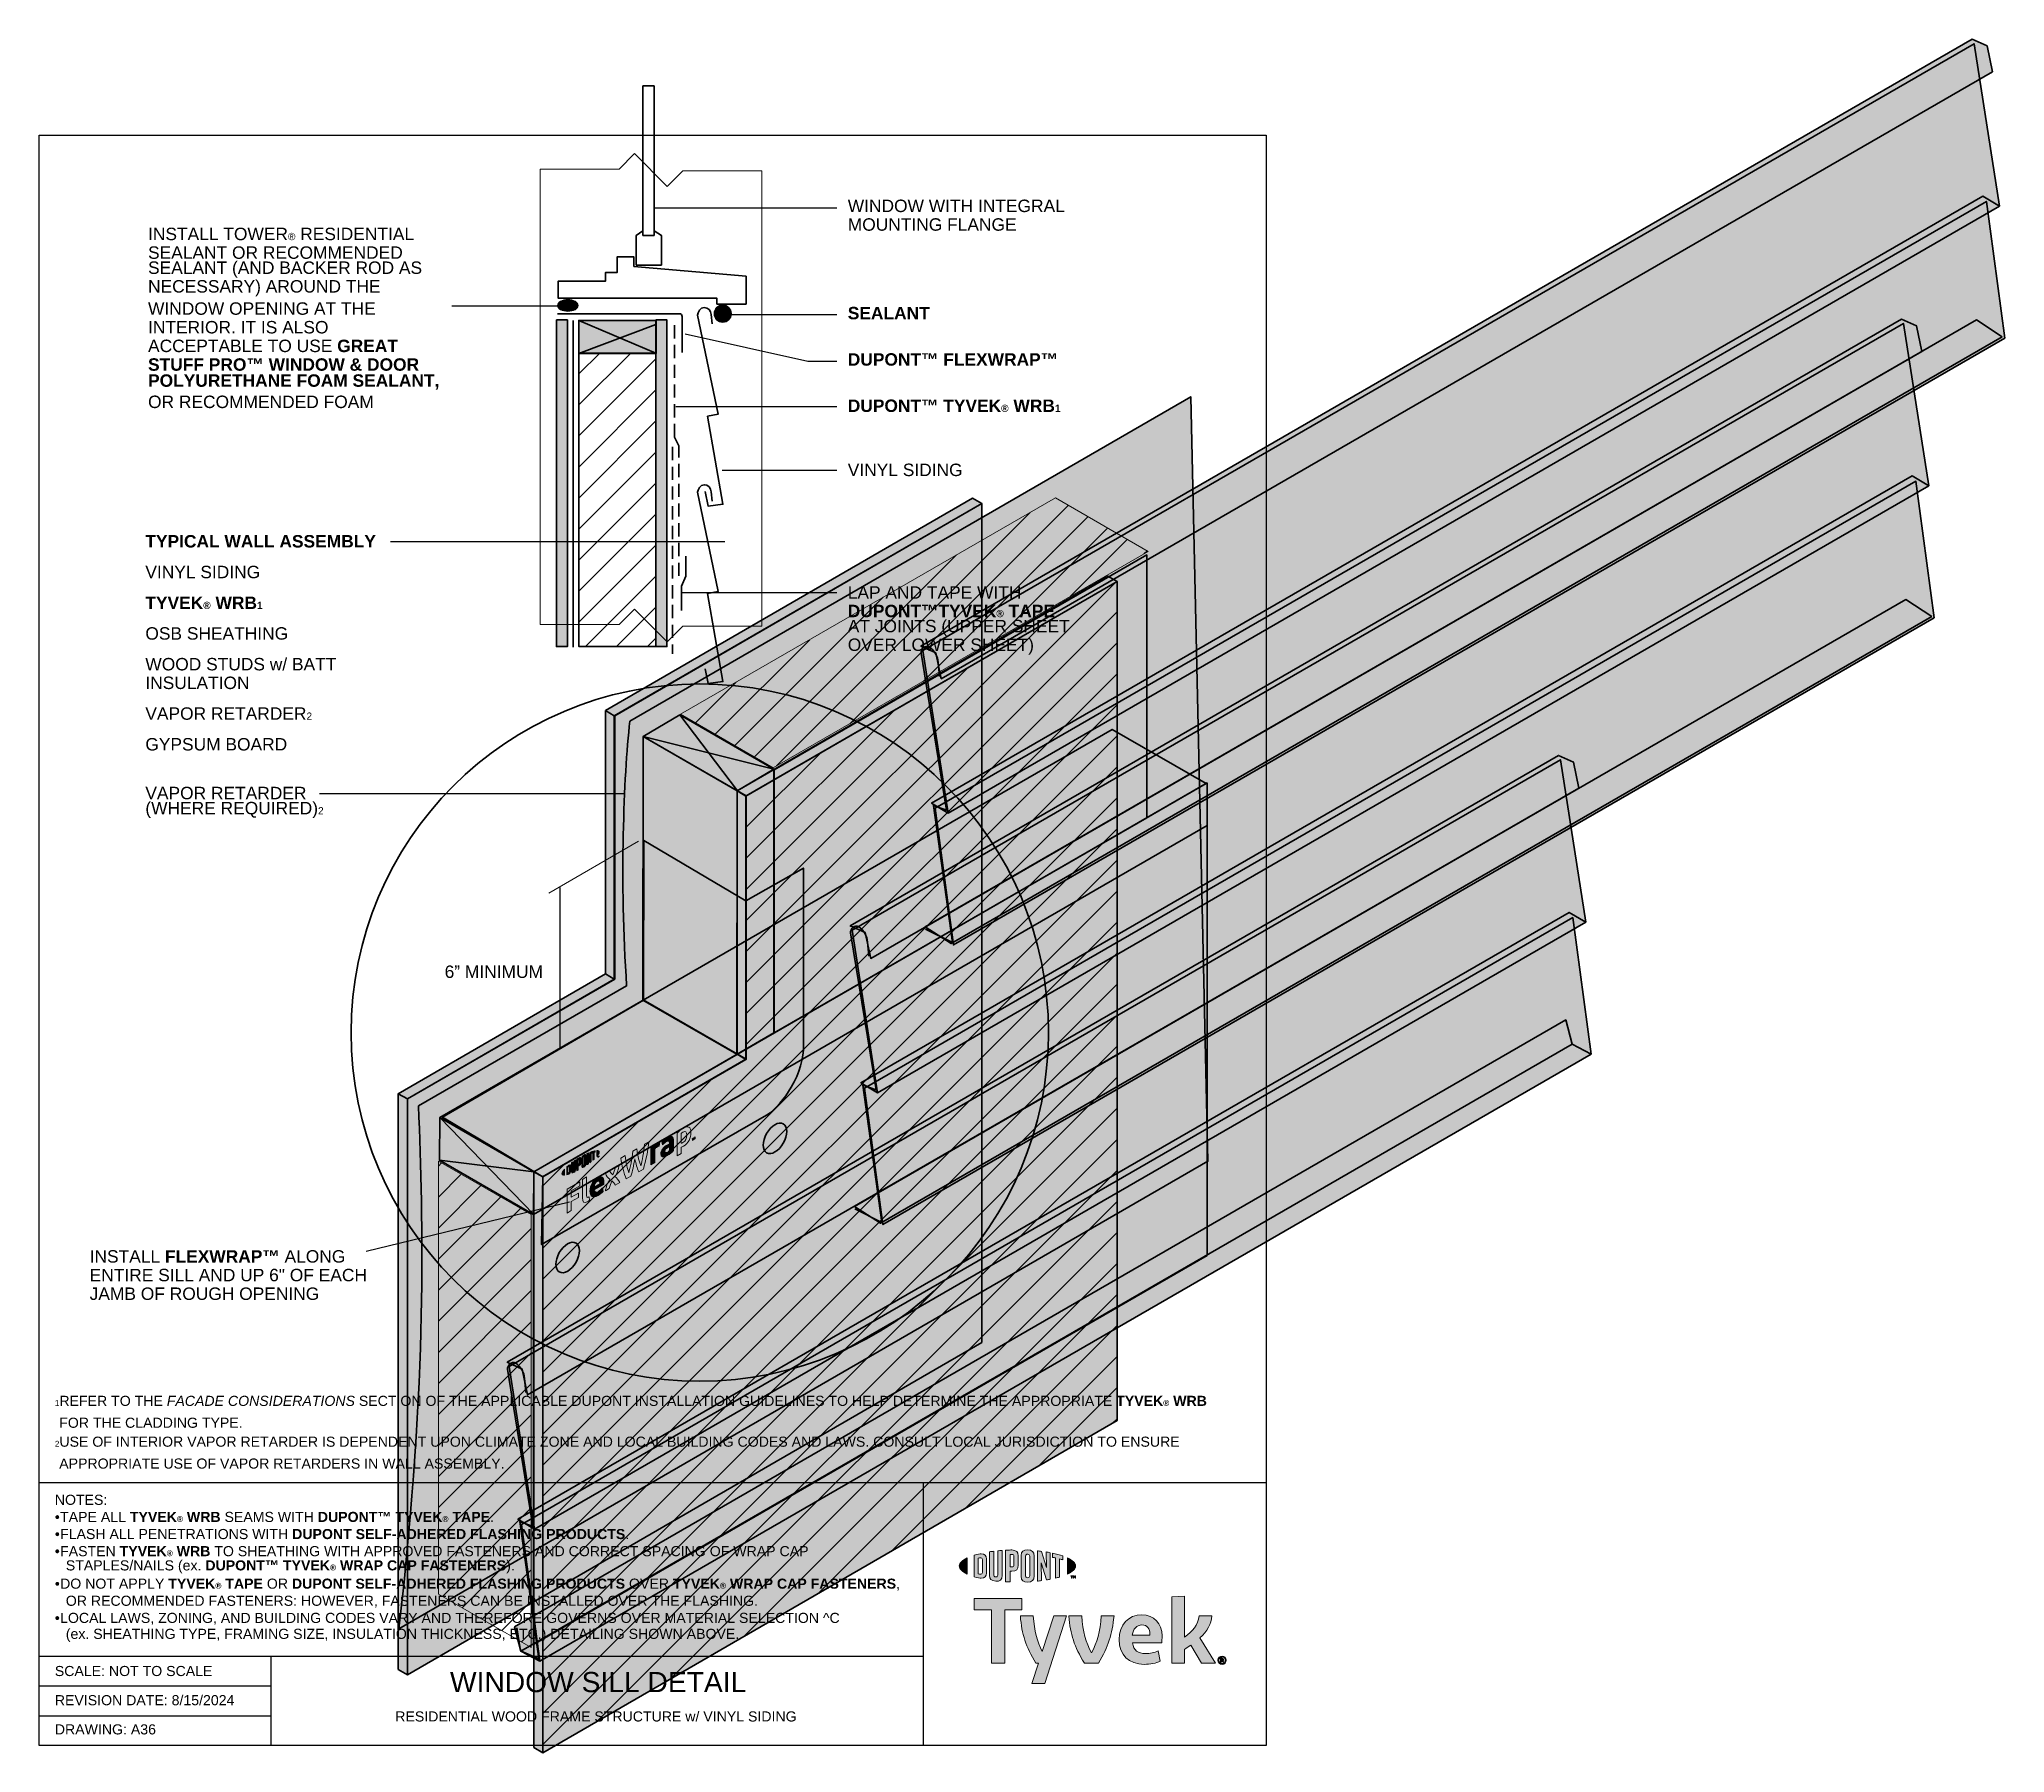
# Model space of a CAD drawing. Extents: x 26 to 922, y -766 to 15.
import ezdxf

# ---------------------------------------------------------------- set-up
doc = ezdxf.new("R2010")
doc.units = 0
doc.header["$MEASUREMENT"] = 0
doc.linetypes.add('AI-Linetype-0', pattern=[9, 6, -3])
doc.linetypes.add('AI-Linetype-1', pattern=[9, 6, -3])
for name, color, linetype, lineweight in [('background', 7, 'Continuous', 0), ('circle', 7, 'Continuous', 0), ('detail', 7, 'Continuous', 0), ('drywall', 7, 'Continuous', 0), ('flexwrap', 7, 'Continuous', 0), ('lines and arrows', 7, 'Continuous', 0), ('OSB', 7, 'Continuous', 0), ('studs and insulation', 7, 'Continuous', 0), ('text', 7, 'Continuous', 0), ('vapor retrarder', 7, 'Continuous', 0), ('vinyl siding', 7, 'Continuous', 0), ('WRB', 7, 'Continuous', 0), ('WRB fasteners', 7, 'Continuous', 0)]:
    doc.layers.add(name, color=color, linetype=linetype, lineweight=lineweight)
pattern_1 = [(45, (0, 0), (-7.07107, 7.07107), [])]

# ---------------------------------------------------------------- blocks, each defined once
blk = doc.blocks.new('Block_1')
at = {"layer": 'background', "true_color": 0xe11b22, "transparency": 33554687}
h = blk.add_hatch(color=242, dxfattribs=at)
h.dxf.hatch_style = 2
edge = h.paths.add_edge_path()
edge.add_spline(control_points=[(445.62, -680.99), (445.62, -682.34), (446.93, -683.61), (449.23, -684.7), (449.23, -684.7), (449.23, -677.3), (449.23, -677.3), (446.93, -678.38), (445.62, -679.64), (445.62, -680.99)], knot_values=[0, 0, 0, 0, 1, 1, 1, 2, 2, 2, 3, 3, 3, 3], degree=3, periodic=0)
h = blk.add_hatch(color=242, dxfattribs=at)
h.dxf.hatch_style = 2
edge = h.paths.add_edge_path()
edge.add_spline(control_points=[(456.13, -684.01), (456.13, -684.58), (455.78, -684.77), (455.38, -684.77), (455.06, -684.77), (454.57, -684.65), (454.17, -684.54), (454.17, -684.54), (454.17, -677.47), (454.17, -677.47), (454.57, -677.36), (455.06, -677.25), (455.38, -677.25), (455.78, -677.25), (456.13, -677.44), (456.13, -678.01), (456.13, -678.01), (456.13, -684.01), (456.13, -684.01)], knot_values=[0, 0, 0, 0, 1, 1, 1, 2, 2, 2, 3, 3, 3, 4, 4, 4, 5, 5, 5, 6, 6, 6, 6], degree=3, periodic=0)
edge = h.paths.add_edge_path()
edge.add_spline(control_points=[(455.64, -675.4), (455, -675.4), (454.08, -675.59), (452.41, -676.11), (452.41, -676.11), (452.41, -685.91), (452.41, -685.91), (453.88, -686.36), (455, -686.62), (455.64, -686.62), (457.12, -686.62), (457.95, -685.71), (457.95, -684.26), (457.95, -684.26), (457.95, -677.75), (457.95, -677.75), (457.95, -676.3), (457.12, -675.4), (455.64, -675.4)], knot_values=[0, 0, 0, 0, 1, 1, 1, 2, 2, 2, 3, 3, 3, 4, 4, 4, 5, 5, 5, 6, 6, 6, 6], degree=3, periodic=0)
h = blk.add_hatch(color=242, dxfattribs=at)
h.dxf.hatch_style = 2
edge = h.paths.add_edge_path()
edge.add_spline(control_points=[(463.1, -685.16), (463.1, -685.73), (462.91, -686.09), (462.2, -686), (461.5, -685.92), (461.32, -685.62), (461.32, -684.95), (461.32, -684.95), (461.32, -674.28), (461.32, -674.28), (460.85, -674.33), (459.82, -674.47), (459.38, -674.53), (459.38, -674.53), (459.38, -685.33), (459.38, -685.33), (459.38, -687.05), (460.22, -687.72), (462.2, -687.95), (464.01, -688.16), (465.12, -687.24), (465.12, -685.33), (465.12, -685.33), (465.12, -673.93), (465.12, -673.93), (464.74, -673.95), (463.5, -674.05), (463.1, -674.09), (463.1, -674.09), (463.1, -685.16), (463.1, -685.16)], knot_values=[0, 0, 0, 0, 1, 1, 1, 2, 2, 2, 3, 3, 3, 4, 4, 4, 5, 5, 5, 6, 6, 6, 7, 7, 7, 8, 8, 8, 9, 9, 9, 10, 10, 10, 10], degree=3, periodic=0)
h = blk.add_hatch(color=242, dxfattribs=at)
h.dxf.hatch_style = 2
edge = h.paths.add_edge_path()
edge.add_spline(control_points=[(470.46, -680.47), (470.46, -681.09), (470.24, -681.4), (469.42, -681.41), (469.42, -681.41), (468.72, -681.41), (468.72, -681.41), (468.72, -681.41), (468.72, -675.74), (468.72, -675.74), (469.03, -675.72), (469.2, -675.72), (469.39, -675.72), (470.27, -675.72), (470.46, -676.05), (470.46, -676.69), (470.46, -676.69), (470.46, -680.47), (470.46, -680.47)], knot_values=[0, 0, 0, 0, 1, 1, 1, 2, 2, 2, 3, 3, 3, 4, 4, 4, 5, 5, 5, 6, 6, 6, 6], degree=3, periodic=0)
edge = h.paths.add_edge_path()
edge.add_spline(control_points=[(469.51, -673.71), (469.15, -673.71), (467.87, -673.76), (466.7, -673.83), (466.7, -673.83), (466.7, -688.19), (466.7, -688.19), (467.1, -688.21), (468.15, -688.27), (468.72, -688.28), (468.72, -688.28), (468.72, -683.4), (468.72, -683.4), (468.72, -683.4), (469.51, -683.4), (469.51, -683.4), (471.62, -683.4), (472.5, -682.45), (472.5, -680.62), (472.5, -680.62), (472.5, -676.39), (472.5, -676.39), (472.5, -674.6), (471.51, -673.71), (469.51, -673.71)], knot_values=[0, 0, 0, 0, 1, 1, 1, 2, 2, 2, 3, 3, 3, 4, 4, 4, 5, 5, 5, 6, 6, 6, 7, 7, 7, 8, 8, 8, 8], degree=3, periodic=0)
h = blk.add_hatch(color=242, dxfattribs=at)
h.dxf.hatch_style = 2
edge = h.paths.add_edge_path()
edge.add_spline(control_points=[(477.67, -685.49), (477.67, -686.06), (477.48, -686.35), (476.77, -686.37), (476.03, -686.39), (475.83, -686.08), (475.83, -685.49), (475.83, -685.49), (475.83, -676.53), (475.83, -676.53), (475.83, -675.95), (476.03, -675.62), (476.77, -675.64), (477.48, -675.66), (477.67, -675.97), (477.67, -676.53), (477.67, -676.53), (477.67, -685.49), (477.67, -685.49)], knot_values=[0, 0, 0, 0, 1, 1, 1, 2, 2, 2, 3, 3, 3, 4, 4, 4, 5, 5, 5, 6, 6, 6, 6], degree=3, periodic=0)
edge = h.paths.add_edge_path()
edge.add_spline(control_points=[(476.77, -673.63), (474.89, -673.54), (473.78, -674.37), (473.78, -676.26), (473.78, -676.26), (473.78, -685.66), (473.78, -685.66), (473.78, -687.65), (474.79, -688.48), (476.77, -688.39), (478.7, -688.31), (479.71, -687.57), (479.71, -685.45), (479.71, -685.45), (479.71, -676.48), (479.71, -676.48), (479.71, -674.45), (478.8, -673.73), (476.77, -673.63)], knot_values=[0, 0, 0, 0, 1, 1, 1, 2, 2, 2, 3, 3, 3, 4, 4, 4, 5, 5, 5, 6, 6, 6, 6], degree=3, periodic=0)
h = blk.add_hatch(color=242, dxfattribs=at)
h.dxf.hatch_style = 2
edge = h.paths.add_edge_path()
edge.add_spline(control_points=[(485.31, -681.63), (485.31, -681.63), (483.07, -674.33), (483.07, -674.33), (482.46, -674.25), (481.73, -674.17), (481.16, -674.12), (481.16, -674.12), (481.16, -687.9), (481.16, -687.9), (481.56, -687.86), (482.57, -687.75), (483.1, -687.68), (483.1, -687.68), (482.94, -679.56), (482.94, -679.56), (482.94, -679.56), (485.31, -687.36), (485.31, -687.36), (485.81, -687.28), (486.55, -687.16), (487.03, -687.06), (487.03, -687.06), (487.03, -674.95), (487.03, -674.95), (486.53, -674.85), (485.61, -674.7), (485.17, -674.63), (485.17, -674.63), (485.31, -681.63), (485.31, -681.63)], knot_values=[0, 0, 0, 0, 1, 1, 1, 2, 2, 2, 3, 3, 3, 4, 4, 4, 5, 5, 5, 6, 6, 6, 7, 7, 7, 8, 8, 8, 9, 9, 9, 10, 10, 10, 10], degree=3, periodic=0)
h = blk.add_hatch(color=242, dxfattribs=at)
h.dxf.hatch_style = 2
edge = h.paths.add_edge_path()
edge.add_spline(control_points=[(488.03, -677.07), (488.53, -677.16), (489.02, -677.26), (489.5, -677.36), (489.5, -677.36), (489.5, -686.53), (489.5, -686.53), (489.94, -686.43), (490.76, -686.21), (491.31, -686.05), (491.31, -686.05), (491.31, -677.8), (491.31, -677.8), (491.83, -677.93), (492.33, -678.07), (492.78, -678.2), (492.78, -678.2), (492.78, -676.43), (492.78, -676.43), (491.35, -675.93), (489.82, -675.53), (488.03, -675.15), (488.03, -675.15), (488.03, -677.07), (488.03, -677.07)], knot_values=[0, 0, 0, 0, 1, 1, 1, 2, 2, 2, 3, 3, 3, 4, 4, 4, 5, 5, 5, 6, 6, 6, 7, 7, 7, 8, 8, 8, 8], degree=3, periodic=0)
h = blk.add_hatch(color=242, dxfattribs=at)
h.dxf.hatch_style = 2
edge = h.paths.add_edge_path()
edge.add_spline(control_points=[(498.56, -680.99), (498.56, -682.35), (497.25, -683.61), (494.95, -684.7), (494.95, -684.7), (494.95, -677.3), (494.95, -677.3), (497.25, -678.38), (498.56, -679.64), (498.56, -680.99)], knot_values=[0, 0, 0, 0, 1, 1, 1, 2, 2, 2, 3, 3, 3, 3], degree=3, periodic=0)
h = blk.add_hatch(color=242, dxfattribs=at)
h.dxf.hatch_style = 2
edge = h.paths.add_edge_path()
edge.add_spline(control_points=[(497.49, -685.44), (497.49, -685.44), (497.71, -685.44), (497.71, -685.44), (497.71, -685.44), (498.03, -685.95), (498.03, -685.95), (498.03, -685.95), (498.35, -685.44), (498.35, -685.44), (498.35, -685.44), (498.56, -685.44), (498.56, -685.44), (498.56, -685.44), (498.56, -686.51), (498.56, -686.51), (498.56, -686.51), (498.37, -686.51), (498.37, -686.51), (498.37, -686.51), (498.37, -685.75), (498.37, -685.75), (498.37, -685.75), (498.04, -686.26), (498.04, -686.26), (498.04, -686.26), (498.02, -686.26), (498.02, -686.26), (498.02, -686.26), (497.69, -685.75), (497.69, -685.75), (497.69, -685.75), (497.69, -686.51), (497.69, -686.51), (497.69, -686.51), (497.49, -686.51), (497.49, -686.51), (497.49, -686.51), (497.49, -685.44), (497.49, -685.44)], knot_values=[0, 0, 0, 0, 1, 1, 1, 2, 2, 2, 3, 3, 3, 4, 4, 4, 5, 5, 5, 6, 6, 6, 7, 7, 7, 8, 8, 8, 9, 9, 9, 10, 10, 10, 11, 11, 11, 12, 12, 12, 13, 13, 13, 13], degree=3, periodic=0)
edge = h.paths.add_edge_path()
edge.add_spline(control_points=[(496.73, -685.63), (496.73, -685.63), (496.4, -685.63), (496.4, -685.63), (496.4, -685.63), (496.4, -685.44), (496.4, -685.44), (496.4, -685.44), (497.26, -685.44), (497.26, -685.44), (497.26, -685.44), (497.26, -685.63), (497.26, -685.63), (497.26, -685.63), (496.93, -685.63), (496.93, -685.63), (496.93, -685.63), (496.93, -686.51), (496.93, -686.51), (496.93, -686.51), (496.73, -686.51), (496.73, -686.51), (496.73, -686.51), (496.73, -685.63), (496.73, -685.63)], knot_values=[0, 0, 0, 0, 1, 1, 1, 2, 2, 2, 3, 3, 3, 4, 4, 4, 5, 5, 5, 6, 6, 6, 7, 7, 7, 8, 8, 8, 8], degree=3, periodic=0)
at = {"layer": 'background'}
for points, knots in [([(445.62, -680.99), (445.62, -682.34), (446.93, -683.61), (449.23, -684.7), (449.23, -684.7), (449.23, -677.3), (449.23, -677.3), (446.93, -678.38), (445.62, -679.64), (445.62, -680.99)], [0, 0, 0, 0, 1, 1, 1, 2, 2, 2, 3, 3, 3, 3]), ([(455.64, -675.4), (455, -675.4), (454.08, -675.59), (452.41, -676.11), (452.41, -676.11), (452.41, -685.91), (452.41, -685.91), (453.88, -686.36), (455, -686.62), (455.64, -686.62), (457.12, -686.62), (457.95, -685.71), (457.95, -684.26), (457.95, -684.26), (457.95, -677.75), (457.95, -677.75), (457.95, -676.3), (457.12, -675.4), (455.64, -675.4)], [0, 0, 0, 0, 1, 1, 1, 2, 2, 2, 3, 3, 3, 4, 4, 4, 5, 5, 5, 6, 6, 6, 6]), ([(456.13, -684.01), (456.13, -684.58), (455.78, -684.77), (455.38, -684.77), (455.06, -684.77), (454.57, -684.65), (454.17, -684.54), (454.17, -684.54), (454.17, -677.47), (454.17, -677.47), (454.57, -677.36), (455.06, -677.25), (455.38, -677.25), (455.78, -677.25), (456.13, -677.44), (456.13, -678.01), (456.13, -678.01), (456.13, -684.01), (456.13, -684.01)], [0, 0, 0, 0, 1, 1, 1, 2, 2, 2, 3, 3, 3, 4, 4, 4, 5, 5, 5, 6, 6, 6, 6]), ([(463.1, -685.16), (463.1, -685.73), (462.91, -686.09), (462.2, -686), (461.5, -685.92), (461.32, -685.62), (461.32, -684.95), (461.32, -684.95), (461.32, -674.28), (461.32, -674.28), (460.85, -674.33), (459.82, -674.47), (459.38, -674.53), (459.38, -674.53), (459.38, -685.33), (459.38, -685.33), (459.38, -687.05), (460.22, -687.72), (462.2, -687.95), (464.01, -688.16), (465.12, -687.24), (465.12, -685.33), (465.12, -685.33), (465.12, -673.93), (465.12, -673.93), (464.74, -673.95), (463.5, -674.05), (463.1, -674.09), (463.1, -674.09), (463.1, -685.16), (463.1, -685.16)], [0, 0, 0, 0, 1, 1, 1, 2, 2, 2, 3, 3, 3, 4, 4, 4, 5, 5, 5, 6, 6, 6, 7, 7, 7, 8, 8, 8, 9, 9, 9, 10, 10, 10, 10]), ([(469.51, -673.71), (469.15, -673.71), (467.87, -673.76), (466.7, -673.83), (466.7, -673.83), (466.7, -688.19), (466.7, -688.19), (467.1, -688.21), (468.15, -688.27), (468.72, -688.28), (468.72, -688.28), (468.72, -683.4), (468.72, -683.4), (468.72, -683.4), (469.51, -683.4), (469.51, -683.4), (471.62, -683.4), (472.5, -682.45), (472.5, -680.62), (472.5, -680.62), (472.5, -676.39), (472.5, -676.39), (472.5, -674.6), (471.51, -673.71), (469.51, -673.71)], [0, 0, 0, 0, 1, 1, 1, 2, 2, 2, 3, 3, 3, 4, 4, 4, 5, 5, 5, 6, 6, 6, 7, 7, 7, 8, 8, 8, 8]), ([(470.46, -680.47), (470.46, -681.09), (470.24, -681.4), (469.42, -681.41), (469.42, -681.41), (468.72, -681.41), (468.72, -681.41), (468.72, -681.41), (468.72, -675.74), (468.72, -675.74), (469.03, -675.72), (469.2, -675.72), (469.39, -675.72), (470.27, -675.72), (470.46, -676.05), (470.46, -676.69), (470.46, -676.69), (470.46, -680.47), (470.46, -680.47)], [0, 0, 0, 0, 1, 1, 1, 2, 2, 2, 3, 3, 3, 4, 4, 4, 5, 5, 5, 6, 6, 6, 6]), ([(476.77, -673.63), (474.89, -673.54), (473.78, -674.37), (473.78, -676.26), (473.78, -676.26), (473.78, -685.66), (473.78, -685.66), (473.78, -687.65), (474.79, -688.48), (476.77, -688.39), (478.7, -688.31), (479.71, -687.57), (479.71, -685.45), (479.71, -685.45), (479.71, -676.48), (479.71, -676.48), (479.71, -674.45), (478.8, -673.73), (476.77, -673.63)], [0, 0, 0, 0, 1, 1, 1, 2, 2, 2, 3, 3, 3, 4, 4, 4, 5, 5, 5, 6, 6, 6, 6]), ([(477.67, -685.49), (477.67, -686.06), (477.48, -686.35), (476.77, -686.37), (476.03, -686.39), (475.83, -686.08), (475.83, -685.49), (475.83, -685.49), (475.83, -676.53), (475.83, -676.53), (475.83, -675.95), (476.03, -675.62), (476.77, -675.64), (477.48, -675.66), (477.67, -675.97), (477.67, -676.53), (477.67, -676.53), (477.67, -685.49), (477.67, -685.49)], [0, 0, 0, 0, 1, 1, 1, 2, 2, 2, 3, 3, 3, 4, 4, 4, 5, 5, 5, 6, 6, 6, 6]), ([(485.31, -681.63), (485.31, -681.63), (483.07, -674.33), (483.07, -674.33), (482.46, -674.25), (481.73, -674.17), (481.16, -674.12), (481.16, -674.12), (481.16, -687.9), (481.16, -687.9), (481.56, -687.86), (482.57, -687.75), (483.1, -687.68), (483.1, -687.68), (482.94, -679.56), (482.94, -679.56), (482.94, -679.56), (485.31, -687.36), (485.31, -687.36), (485.81, -687.28), (486.55, -687.16), (487.03, -687.06), (487.03, -687.06), (487.03, -674.95), (487.03, -674.95), (486.53, -674.85), (485.61, -674.7), (485.17, -674.63), (485.17, -674.63), (485.31, -681.63), (485.31, -681.63)], [0, 0, 0, 0, 1, 1, 1, 2, 2, 2, 3, 3, 3, 4, 4, 4, 5, 5, 5, 6, 6, 6, 7, 7, 7, 8, 8, 8, 9, 9, 9, 10, 10, 10, 10]), ([(488.03, -677.07), (488.53, -677.16), (489.02, -677.26), (489.5, -677.36), (489.5, -677.36), (489.5, -686.53), (489.5, -686.53), (489.94, -686.43), (490.76, -686.21), (491.31, -686.05), (491.31, -686.05), (491.31, -677.8), (491.31, -677.8), (491.83, -677.93), (492.33, -678.07), (492.78, -678.2), (492.78, -678.2), (492.78, -676.43), (492.78, -676.43), (491.35, -675.93), (489.82, -675.53), (488.03, -675.15), (488.03, -675.15), (488.03, -677.07), (488.03, -677.07)], [0, 0, 0, 0, 1, 1, 1, 2, 2, 2, 3, 3, 3, 4, 4, 4, 5, 5, 5, 6, 6, 6, 7, 7, 7, 8, 8, 8, 8]), ([(498.56, -680.99), (498.56, -682.35), (497.25, -683.61), (494.95, -684.7), (494.95, -684.7), (494.95, -677.3), (494.95, -677.3), (497.25, -678.38), (498.56, -679.64), (498.56, -680.99)], [0, 0, 0, 0, 1, 1, 1, 2, 2, 2, 3, 3, 3, 3]), ([(496.73, -685.63), (496.73, -685.63), (496.4, -685.63), (496.4, -685.63), (496.4, -685.63), (496.4, -685.44), (496.4, -685.44), (496.4, -685.44), (497.26, -685.44), (497.26, -685.44), (497.26, -685.44), (497.26, -685.63), (497.26, -685.63), (497.26, -685.63), (496.93, -685.63), (496.93, -685.63), (496.93, -685.63), (496.93, -686.51), (496.93, -686.51), (496.93, -686.51), (496.73, -686.51), (496.73, -686.51), (496.73, -686.51), (496.73, -685.63), (496.73, -685.63)], [0, 0, 0, 0, 1, 1, 1, 2, 2, 2, 3, 3, 3, 4, 4, 4, 5, 5, 5, 6, 6, 6, 7, 7, 7, 8, 8, 8, 8]), ([(497.49, -685.44), (497.49, -685.44), (497.71, -685.44), (497.71, -685.44), (497.71, -685.44), (498.03, -685.95), (498.03, -685.95), (498.03, -685.95), (498.35, -685.44), (498.35, -685.44), (498.35, -685.44), (498.56, -685.44), (498.56, -685.44), (498.56, -685.44), (498.56, -686.51), (498.56, -686.51), (498.56, -686.51), (498.37, -686.51), (498.37, -686.51), (498.37, -686.51), (498.37, -685.75), (498.37, -685.75), (498.37, -685.75), (498.04, -686.26), (498.04, -686.26), (498.04, -686.26), (498.02, -686.26), (498.02, -686.26), (498.02, -686.26), (497.69, -685.75), (497.69, -685.75), (497.69, -685.75), (497.69, -686.51), (497.69, -686.51), (497.69, -686.51), (497.49, -686.51), (497.49, -686.51), (497.49, -686.51), (497.49, -685.44), (497.49, -685.44)], [0, 0, 0, 0, 1, 1, 1, 2, 2, 2, 3, 3, 3, 4, 4, 4, 5, 5, 5, 6, 6, 6, 7, 7, 7, 8, 8, 8, 9, 9, 9, 10, 10, 10, 11, 11, 11, 12, 12, 12, 13, 13, 13, 13])]:
    blk.add_open_spline(points, degree=3, knots=knots, dxfattribs=at)
blk = doc.blocks.new('Block_5')
at = {"layer": 'background', "true_color": 0x17477e, "transparency": 33554687}
h = blk.add_hatch(color=156, dxfattribs=at)
h.dxf.hatch_style = 2
h.paths.add_polyline_path([(474.14, -695.78), (452.41, -695.78), (452.41, -700.93), (460.25, -700.93), (460.25, -725.32), (466.29, -725.32), (466.29, -700.93), (474.14, -700.93)])
h = blk.add_hatch(color=156, dxfattribs=at)
h.dxf.hatch_style = 2
edge = h.paths.add_edge_path()
edge.add_spline(control_points=[(555.25, -713.8), (555.25, -713.8), (562.26, -725.32), (562.26, -725.32), (562.26, -725.32), (555.93, -725.32), (555.93, -725.32), (555.93, -725.32), (551.08, -717.09), (551.08, -717.09), (550.19, -717.73), (549.26, -718.36), (548.25, -718.99), (548.25, -718.99), (548.25, -725.32), (548.25, -725.32), (548.25, -725.32), (542.42, -725.32), (542.42, -725.32), (542.42, -725.32), (542.42, -695.06), (542.42, -695.06), (542.42, -695.06), (548.25, -694.77), (548.25, -694.77), (548.25, -694.77), (548.25, -713.38), (548.25, -713.38), (552.21, -710.81), (554.16, -707.85), (554.83, -703.76), (554.83, -703.76), (560.61, -703.76), (560.61, -703.76), (560.49, -707.39), (558.63, -710.64), (555.25, -713.8)], knot_values=[0, 0, 0, 0, 1, 1, 1, 2, 2, 2, 3, 3, 3, 4, 4, 4, 5, 5, 5, 6, 6, 6, 7, 7, 7, 8, 8, 8, 9, 9, 9, 10, 10, 10, 11, 11, 11, 12, 12, 12, 12], degree=3, periodic=0)
h = blk.add_hatch(color=156, dxfattribs=at)
h.dxf.hatch_style = 2
edge = h.paths.add_edge_path()
edge.add_spline(control_points=[(510.27, -703.76), (509.89, -710.97), (508.28, -715.87), (505.79, -720.64), (503.39, -715.87), (501.83, -710.97), (501.36, -703.76), (501.36, -703.76), (495.5, -703.76), (495.5, -703.76), (496.13, -712.24), (498.03, -717.68), (502.59, -725.32), (502.59, -725.32), (509.04, -725.32), (509.04, -725.32), (513.43, -717.68), (515.25, -712.24), (516.09, -703.76), (516.09, -703.76), (510.27, -703.76), (510.27, -703.76)], knot_values=[0, 0, 0, 0, 1, 1, 1, 2, 2, 2, 3, 3, 3, 4, 4, 4, 5, 5, 5, 6, 6, 6, 7, 7, 7, 7], degree=3, periodic=0)
h = blk.add_hatch(color=156, dxfattribs=at)
h.dxf.hatch_style = 2
edge = h.paths.add_edge_path()
edge.add_spline(control_points=[(524.4, -712.49), (524.4, -712.49), (532.42, -712.49), (532.42, -712.49), (532.42, -712.49), (532.42, -711.99), (532.42, -711.99), (532.42, -709.62), (531.16, -707.89), (528.83, -707.89), (526.39, -707.89), (524.78, -709.62), (524.4, -712.49)], knot_values=[0, 0, 0, 0, 1, 1, 1, 2, 2, 2, 3, 3, 3, 4, 4, 4, 4], degree=3, periodic=0)
edge = h.paths.add_edge_path()
edge.add_spline(control_points=[(537.19, -724.39), (535.33, -725.24), (532.59, -725.83), (529.81, -725.83), (523.01, -725.83), (518.37, -721.52), (518.37, -714.52), (518.37, -707.81), (522.63, -703.25), (528.83, -703.25), (534.36, -703.25), (537.99, -707.18), (537.99, -712.83), (537.99, -714.1), (537.91, -715.19), (537.82, -716.04), (537.82, -716.04), (524.49, -716.04), (524.49, -716.04), (525.04, -719.41), (527.02, -720.93), (530.4, -720.93), (532.46, -720.93), (534.45, -720.47), (536.26, -719.71), (536.26, -719.71), (537.19, -724.39), (537.19, -724.39)], knot_values=[0, 0, 0, 0, 1, 1, 1, 2, 2, 2, 3, 3, 3, 4, 4, 4, 5, 5, 5, 6, 6, 6, 7, 7, 7, 8, 8, 8, 9, 9, 9, 9], degree=3, periodic=0)
at = {"layer": 'background'}
blk.add_lwpolyline([(474.14, -695.78), (452.41, -695.78), (452.41, -700.93), (460.25, -700.93), (460.25, -725.32), (466.29, -725.32), (466.29, -700.93), (474.14, -700.93)], close=True, dxfattribs=at)
for points, knots in [([(555.25, -713.8), (555.25, -713.8), (562.26, -725.32), (562.26, -725.32), (562.26, -725.32), (555.93, -725.32), (555.93, -725.32), (555.93, -725.32), (551.08, -717.09), (551.08, -717.09), (550.19, -717.73), (549.26, -718.36), (548.25, -718.99), (548.25, -718.99), (548.25, -725.32), (548.25, -725.32), (548.25, -725.32), (542.42, -725.32), (542.42, -725.32), (542.42, -725.32), (542.42, -695.06), (542.42, -695.06), (542.42, -695.06), (548.25, -694.77), (548.25, -694.77), (548.25, -694.77), (548.25, -713.38), (548.25, -713.38), (552.21, -710.81), (554.16, -707.85), (554.83, -703.76), (554.83, -703.76), (560.61, -703.76), (560.61, -703.76), (560.49, -707.39), (558.63, -710.64), (555.25, -713.8)], [0, 0, 0, 0, 1, 1, 1, 2, 2, 2, 3, 3, 3, 4, 4, 4, 5, 5, 5, 6, 6, 6, 7, 7, 7, 8, 8, 8, 9, 9, 9, 10, 10, 10, 11, 11, 11, 12, 12, 12, 12]), ([(510.27, -703.76), (509.89, -710.97), (508.28, -715.87), (505.79, -720.64), (503.39, -715.87), (501.83, -710.97), (501.36, -703.76), (501.36, -703.76), (495.5, -703.76), (495.5, -703.76), (496.13, -712.24), (498.03, -717.68), (502.59, -725.32), (502.59, -725.32), (509.04, -725.32), (509.04, -725.32), (513.43, -717.68), (515.25, -712.24), (516.09, -703.76), (516.09, -703.76), (510.27, -703.76), (510.27, -703.76)], [0, 0, 0, 0, 1, 1, 1, 2, 2, 2, 3, 3, 3, 4, 4, 4, 5, 5, 5, 6, 6, 6, 7, 7, 7, 7]), ([(537.19, -724.39), (535.33, -725.24), (532.59, -725.83), (529.81, -725.83), (523.01, -725.83), (518.37, -721.52), (518.37, -714.52), (518.37, -707.81), (522.63, -703.25), (528.83, -703.25), (534.36, -703.25), (537.99, -707.18), (537.99, -712.83), (537.99, -714.1), (537.91, -715.19), (537.82, -716.04), (537.82, -716.04), (524.49, -716.04), (524.49, -716.04), (525.04, -719.41), (527.02, -720.93), (530.4, -720.93), (532.46, -720.93), (534.45, -720.47), (536.26, -719.71), (536.26, -719.71), (537.19, -724.39), (537.19, -724.39)], [0, 0, 0, 0, 1, 1, 1, 2, 2, 2, 3, 3, 3, 4, 4, 4, 5, 5, 5, 6, 6, 6, 7, 7, 7, 8, 8, 8, 9, 9, 9, 9]), ([(524.4, -712.49), (524.4, -712.49), (532.42, -712.49), (532.42, -712.49), (532.42, -712.49), (532.42, -711.99), (532.42, -711.99), (532.42, -709.62), (531.16, -707.89), (528.83, -707.89), (526.39, -707.89), (524.78, -709.62), (524.4, -712.49)], [0, 0, 0, 0, 1, 1, 1, 2, 2, 2, 3, 3, 3, 4, 4, 4, 4])]:
    blk.add_open_spline(points, degree=3, knots=knots, dxfattribs=at)
blk = doc.blocks.new('Block_4')
at = {"layer": 'background', "true_color": 0x17477e, "transparency": 33554687}
h = blk.add_hatch(color=156, dxfattribs=at)
h.dxf.hatch_style = 2
edge = h.paths.add_edge_path()
edge.add_spline(control_points=[(488.64, -703.76), (488.64, -703.76), (483.41, -719.99), (483.41, -719.99), (481.19, -715.42), (479.74, -710.65), (479.3, -703.76), (479.3, -703.76), (473.43, -703.76), (473.43, -703.76), (474.07, -712.24), (475.97, -717.68), (480.52, -725.32), (480.52, -725.32), (481.7, -725.32), (481.7, -725.32), (481.7, -725.32), (478.71, -734.6), (478.71, -734.6), (478.71, -734.6), (484.53, -734.6), (484.53, -734.6), (484.53, -734.6), (494.46, -703.76), (494.46, -703.76), (494.46, -703.76), (488.64, -703.76), (488.64, -703.76)], knot_values=[0, 0, 0, 0, 1, 1, 1, 2, 2, 2, 3, 3, 3, 4, 4, 4, 5, 5, 5, 6, 6, 6, 7, 7, 7, 8, 8, 8, 9, 9, 9, 9], degree=3, periodic=0)
at = {"layer": 'background'}
blk.add_open_spline([(488.64, -703.76), (488.64, -703.76), (483.41, -719.99), (483.41, -719.99), (481.19, -715.42), (479.74, -710.65), (479.3, -703.76), (479.3, -703.76), (473.43, -703.76), (473.43, -703.76), (474.07, -712.24), (475.97, -717.68), (480.52, -725.32), (480.52, -725.32), (481.7, -725.32), (481.7, -725.32), (481.7, -725.32), (478.71, -734.6), (478.71, -734.6), (478.71, -734.6), (484.53, -734.6), (484.53, -734.6), (484.53, -734.6), (494.46, -703.76), (494.46, -703.76), (494.46, -703.76), (488.64, -703.76), (488.64, -703.76)], degree=3, knots=[0, 0, 0, 0, 1, 1, 1, 2, 2, 2, 3, 3, 3, 4, 4, 4, 5, 5, 5, 6, 6, 6, 7, 7, 7, 8, 8, 8, 9, 9, 9, 9], dxfattribs=at)
blk.add_blockref('Block_5', (0, 0), dxfattribs=at)
blk = doc.blocks.new('Block_6')
at = {"layer": 'background', "true_color": 0x17477e, "transparency": 33554687}
h = blk.add_hatch(color=156, dxfattribs=at)
h.dxf.hatch_style = 2
edge = h.paths.add_edge_path()
edge.add_spline(control_points=[(565.05, -723.33), (565.05, -723.33), (565.05, -723.89), (565.05, -723.89), (565.05, -723.89), (565.29, -723.89), (565.29, -723.89), (565.53, -723.89), (565.65, -723.82), (565.65, -723.61), (565.65, -723.4), (565.53, -723.33), (565.29, -723.33), (565.29, -723.33), (565.05, -723.33), (565.05, -723.33)], knot_values=[0, 0, 0, 0, 1, 1, 1, 2, 2, 2, 3, 3, 3, 4, 4, 4, 5, 5, 5, 5], degree=3, periodic=0)
edge = h.paths.add_edge_path()
edge.add_spline(control_points=[(564.64, -722.98), (564.64, -722.98), (565.29, -722.98), (565.29, -722.98), (565.8, -722.98), (566.05, -723.22), (566.05, -723.61), (566.05, -723.88), (565.93, -724.07), (565.68, -724.17), (565.81, -724.41), (565.97, -724.64), (566.18, -724.89), (566.18, -724.89), (565.69, -724.89), (565.69, -724.89), (565.51, -724.67), (565.38, -724.46), (565.27, -724.23), (565.27, -724.23), (565.05, -724.23), (565.05, -724.23), (565.05, -724.23), (565.05, -724.89), (565.05, -724.89), (565.05, -724.89), (564.64, -724.89), (564.64, -724.89), (564.64, -724.89), (564.64, -722.98), (564.64, -722.98)], knot_values=[0, 0, 0, 0, 1, 1, 1, 2, 2, 2, 3, 3, 3, 4, 4, 4, 5, 5, 5, 6, 6, 6, 7, 7, 7, 8, 8, 8, 9, 9, 9, 10, 10, 10, 10], degree=3, periodic=0)
edge = h.paths.add_edge_path()
edge.add_spline(control_points=[(565.32, -722.49), (564.4, -722.49), (563.88, -723.02), (563.88, -723.97), (563.88, -724.93), (564.4, -725.45), (565.32, -725.45), (566.23, -725.45), (566.76, -724.93), (566.76, -723.97), (566.76, -723.02), (566.23, -722.49), (565.32, -722.49)], knot_values=[0, 0, 0, 0, 1, 1, 1, 2, 2, 2, 3, 3, 3, 4, 4, 4, 4], degree=3, periodic=0)
edge = h.paths.add_edge_path()
edge.add_spline(control_points=[(565.32, -722.11), (566.45, -722.11), (567.2, -722.83), (567.2, -723.97), (567.2, -725.11), (566.44, -725.83), (565.32, -725.83), (564.17, -725.83), (563.44, -725.11), (563.44, -723.97), (563.44, -722.83), (564.18, -722.11), (565.32, -722.11)], knot_values=[0, 0, 0, 0, 1, 1, 1, 2, 2, 2, 3, 3, 3, 4, 4, 4, 4], degree=3, periodic=0)
at = {"layer": 'background'}
for points, knots in [([(565.32, -722.11), (566.45, -722.11), (567.2, -722.83), (567.2, -723.97), (567.2, -725.11), (566.44, -725.83), (565.32, -725.83), (564.17, -725.83), (563.44, -725.11), (563.44, -723.97), (563.44, -722.83), (564.18, -722.11), (565.32, -722.11)], [0, 0, 0, 0, 1, 1, 1, 2, 2, 2, 3, 3, 3, 4, 4, 4, 4]), ([(565.32, -722.49), (564.4, -722.49), (563.88, -723.02), (563.88, -723.97), (563.88, -724.93), (564.4, -725.45), (565.32, -725.45), (566.23, -725.45), (566.76, -724.93), (566.76, -723.97), (566.76, -723.02), (566.23, -722.49), (565.32, -722.49)], [0, 0, 0, 0, 1, 1, 1, 2, 2, 2, 3, 3, 3, 4, 4, 4, 4]), ([(564.64, -722.98), (564.64, -722.98), (565.29, -722.98), (565.29, -722.98), (565.8, -722.98), (566.05, -723.22), (566.05, -723.61), (566.05, -723.88), (565.93, -724.07), (565.68, -724.17), (565.81, -724.41), (565.97, -724.64), (566.18, -724.89), (566.18, -724.89), (565.69, -724.89), (565.69, -724.89), (565.51, -724.67), (565.38, -724.46), (565.27, -724.23), (565.27, -724.23), (565.05, -724.23), (565.05, -724.23), (565.05, -724.23), (565.05, -724.89), (565.05, -724.89), (565.05, -724.89), (564.64, -724.89), (564.64, -724.89), (564.64, -724.89), (564.64, -722.98), (564.64, -722.98)], [0, 0, 0, 0, 1, 1, 1, 2, 2, 2, 3, 3, 3, 4, 4, 4, 5, 5, 5, 6, 6, 6, 7, 7, 7, 8, 8, 8, 9, 9, 9, 10, 10, 10, 10]), ([(565.05, -723.33), (565.05, -723.33), (565.05, -723.89), (565.05, -723.89), (565.05, -723.89), (565.29, -723.89), (565.29, -723.89), (565.53, -723.89), (565.65, -723.82), (565.65, -723.61), (565.65, -723.4), (565.53, -723.33), (565.29, -723.33), (565.29, -723.33), (565.05, -723.33), (565.05, -723.33)], [0, 0, 0, 0, 1, 1, 1, 2, 2, 2, 3, 3, 3, 4, 4, 4, 5, 5, 5, 5])]:
    blk.add_open_spline(points, degree=3, knots=knots, dxfattribs=at)
blk = doc.blocks.new('Block_3')
at = {"layer": 'background'}
for name in ['Block_4', 'Block_6']:
    blk.add_blockref(name, (0, 0), dxfattribs=at)
blk = doc.blocks.new('Block_2')
at = {"layer": 'background'}
blk.add_blockref('Block_3', (0, 0), dxfattribs=at)
blk = doc.blocks.new('Block_0')
at = {"layer": 'background'}
for name in ['Block_1', 'Block_2']:
    blk.add_blockref(name, (0, 0), dxfattribs=at)
blk = doc.blocks.new('Block_7')
at = {"layer": 'background', "color": 250, "lineweight": 25, "true_color": 0x231f20}
for p, q in [((26.46, -642.9), (585.42, -642.9)), ((429.12, -642.9), (429.12, -762.78)), ((26.46, -722.04), (429.12, -722.04)), ((131.88, -722.04), (131.88, -762.78)), ((26.46, -735.6), (131.88, -735.6)), ((26.46, -749.22), (131.88, -749.22))]:
    blk.add_line(p, q, dxfattribs=at)
blk.add_lwpolyline([(585.42, -762.78), (26.46, -762.78), (26.46, -29.1), (585.42, -29.1)], close=True, dxfattribs=at)
blk = doc.blocks.new('Block_8')
at = {"layer": 'drywall', "true_color": 0xebebec, "transparency": 33554687}
h = blk.add_hatch(color=7, dxfattribs=at)
h.dxf.hatch_style = 2
h.paths.add_polyline_path([(288.62, -293.56), (455.82, -196.84), (455.82, -579.17), (194.17, -730.54), (194.17, -468.21), (288.62, -413.56)])
at = {"layer": 'drywall', "true_color": 0xf1f2f2, "transparency": 33554687}
h = blk.add_hatch(color=7, dxfattribs=at)
h.dxf.hatch_style = 2
h.paths.add_polyline_path([(284.45, -291.2), (451.69, -194.45), (455.82, -196.84), (288.41, -293.69)])
at = {"layer": 'drywall', "true_color": 0xe2e3e4, "transparency": 33554687}
h = blk.add_hatch(color=254, dxfattribs=at)
h.dxf.hatch_style = 2
h.paths.add_polyline_path([(288.41, -413.69), (284.45, -411.2), (284.45, -291.2), (288.41, -293.69)])
at = {"layer": 'drywall', "true_color": 0xf1f2f2, "transparency": 33554687}
h = blk.add_hatch(color=7, dxfattribs=at)
h.dxf.hatch_style = 2
h.paths.add_polyline_path([(288.41, -413.69), (194.17, -468.21), (190.03, -465.82), (284.45, -411.2)])
at = {"layer": 'drywall', "true_color": 0xe2e3e4, "transparency": 33554687}
h = blk.add_hatch(color=254, dxfattribs=at)
h.dxf.hatch_style = 2
h.paths.add_polyline_path([(194.17, -468.21), (194.17, -730.54), (190.03, -728.15), (190.03, -465.82)])
at = {"layer": 'drywall', "color": 250, "lineweight": 35, "true_color": 0x231f20}
for points in [[(288.62, -293.56), (455.82, -196.84), (455.82, -579.17), (194.17, -730.54), (194.17, -468.21), (288.62, -413.56)], [(284.45, -291.2), (451.69, -194.45), (455.82, -196.84), (288.41, -293.69)], [(288.41, -413.69), (284.45, -411.2), (284.45, -291.2), (288.41, -293.69)], [(288.41, -413.69), (194.17, -468.21), (190.03, -465.82), (284.45, -411.2)], [(194.17, -468.21), (194.17, -730.54), (190.03, -728.15), (190.03, -465.82)]]:
    blk.add_lwpolyline(points, close=True, dxfattribs=at)
at = {"layer": 'drywall'}
blk.add_circle((327.36, -437.97), 158.87, dxfattribs=at)
blk = doc.blocks.new('Block_9')
at = {"layer": 'vapor retrarder', "true_color": 0xc0e2ca, "transparency": 33554687}
h = blk.add_hatch(color=254, dxfattribs=at)
h.dxf.hatch_style = 2
edge = h.paths.add_edge_path()
edge.add_spline(control_points=[(199.26, -471.4), (201.2, -525.02), (203.58, -593.4), (190.31, -709.68), (190.31, -709.68), (558.88, -496.58), (558.88, -496.58), (558.88, -496.58), (551.08, -148.2), (551.08, -148.2), (551.08, -148.2), (295.49, -296.07), (295.49, -296.07), (292.7, -321.61), (290.81, -368.65), (294.05, -416.68), (294.05, -416.68), (199.26, -471.4), (199.26, -471.4)], knot_values=[0, 0, 0, 0, 1, 1, 1, 2, 2, 2, 3, 3, 3, 4, 4, 4, 5, 5, 5, 6, 6, 6, 6], degree=3, periodic=0)
at = {"layer": 'vapor retrarder'}
blk.add_circle((327.36, -437.97), 158.87, dxfattribs=at)
at = {"layer": 'vapor retrarder', "color": 250, "lineweight": 35, "true_color": 0x231f20}
blk.add_open_spline([(199.26, -471.4), (201.2, -525.02), (203.58, -593.4), (190.31, -709.68), (190.31, -709.68), (558.88, -496.58), (558.88, -496.58), (558.88, -496.58), (551.08, -148.2), (551.08, -148.2), (551.08, -148.2), (295.49, -296.07), (295.49, -296.07), (292.7, -321.61), (290.81, -368.65), (294.05, -416.68), (294.05, -416.68), (199.26, -471.4), (199.26, -471.4)], degree=3, knots=[0, 0, 0, 0, 1, 1, 1, 2, 2, 2, 3, 3, 3, 4, 4, 4, 5, 5, 5, 6, 6, 6, 6], dxfattribs=at)
blk = doc.blocks.new('Block_11')
at = {"layer": 'studs and insulation', "true_color": 0xffeb95, "transparency": 33554687}
h = blk.add_hatch(color=41, dxfattribs=at)
h.dxf.hatch_style = 2
h.paths.add_polyline_path([(558.47, -539.57), (558.47, -343.66), (251.64, -520.81), (251.64, -716.72)])
at = {"layer": 'studs and insulation', "true_color": 0x000000, "transparency": 33554687}
h = blk.add_hatch(dxfattribs=at)
h.set_pattern_fill('_U', color=18, scale=10, angle=44.99999, style=2, pattern_type=0)
h.set_pattern_definition(pattern_1)
h.paths.add_polyline_path([(250.56, -718.17), (250.56, -520.91), (208.3, -496.51), (208.3, -693.77)])
at = {"layer": 'studs and insulation', "color": 250, "lineweight": 60, "true_color": 0x231f20}
blk.add_lwpolyline([(558.47, -539.57), (558.47, -343.66), (251.64, -520.81), (251.64, -716.72)], close=True, dxfattribs=at)
at = {"layer": 'studs and insulation'}
blk.add_lwpolyline([(250.56, -718.17), (250.56, -520.91), (208.3, -496.51), (208.3, -693.77)], close=True, dxfattribs=at)
blk = doc.blocks.new('Block_12')
at = {"layer": 'studs and insulation', "true_color": 0xc2b59b, "transparency": 33554687}
h = blk.add_hatch(color=253, dxfattribs=at)
h.dxf.hatch_style = 2
h.paths.add_polyline_path([(251.69, -501.37), (558.06, -324.48), (515.25, -299.82), (208.88, -476.7)])
h = blk.add_hatch(color=253, dxfattribs=at)
h.dxf.hatch_style = 2
h.paths.add_polyline_path([(558.47, -343.66), (558.52, -324.22), (251.69, -501.37), (251.64, -520.81)])
h = blk.add_hatch(color=253, dxfattribs=at)
h.dxf.hatch_style = 2
h.paths.add_polyline_path([(251.64, -520.81), (251.69, -501.37), (208.88, -476.7), (208.83, -496.15)])
at = {"layer": 'studs and insulation', "color": 250, "lineweight": 35, "true_color": 0x231f20}
for p, q in [((208.88, -476.7), (251.69, -520.89)), ((208.83, -496.15), (251.69, -501.37))]:
    blk.add_line(p, q, dxfattribs=at)
for points in [[(251.69, -501.37), (558.06, -324.48), (515.25, -299.82), (208.88, -476.7)], [(558.47, -343.66), (558.52, -324.22), (251.69, -501.37), (251.64, -520.81)], [(251.64, -520.81), (251.69, -501.37), (208.88, -476.7), (208.83, -496.15)]]:
    blk.add_lwpolyline(points, close=True, dxfattribs=at)
blk = doc.blocks.new('Block_13')
at = {"layer": 'studs and insulation', "true_color": 0x000000, "transparency": 33554687}
h = blk.add_hatch(dxfattribs=at)
h.set_pattern_fill('_U', color=18, scale=10, angle=44.99999, style=2, pattern_type=0)
h.set_pattern_definition(pattern_1)
h.paths.add_polyline_path([(531.7, -218.68), (360.87, -317.31), (318.61, -292.91), (489.44, -194.28)])
at = {"layer": 'studs and insulation', "true_color": 0xffeb95, "transparency": 33554687}
h = blk.add_hatch(color=41, dxfattribs=at)
h.dxf.hatch_style = 2
h.paths.add_polyline_path([(530.98, -340.08), (361.32, -438.03), (361.32, -318.29), (530.98, -220.34)])
at = {"layer": 'studs and insulation'}
blk.add_lwpolyline([(531.7, -218.68), (360.87, -317.31), (318.61, -292.91), (489.44, -194.28)], close=True, dxfattribs=at)
at = {"layer": 'studs and insulation', "color": 250, "lineweight": 60, "true_color": 0x231f20}
blk.add_lwpolyline([(530.98, -340.08), (361.32, -438.03), (361.32, -318.29), (530.98, -220.34)], close=True, dxfattribs=at)
blk = doc.blocks.new('Block_14')
at = {"layer": 'studs and insulation', "true_color": 0xc2b59b, "transparency": 33554687}
h = blk.add_hatch(color=253, dxfattribs=at)
h.dxf.hatch_style = 2
h.paths.add_polyline_path([(344.43, -327.73), (361.14, -317.9), (318.33, -293.24), (301.61, -303.06)])
h = blk.add_hatch(color=253, dxfattribs=at)
h.dxf.hatch_style = 2
h.paths.add_polyline_path([(344.31, -447.86), (344.36, -327.73), (301.55, -303.06), (301.5, -423.19)])
h = blk.add_hatch(color=253, dxfattribs=at)
h.dxf.hatch_style = 2
h.paths.add_polyline_path([(361.09, -438.03), (361.14, -317.9), (344.43, -327.73), (344.37, -447.86)])
at = {"layer": 'studs and insulation', "color": 250, "lineweight": 35, "true_color": 0x231f20}
for p, q in [((318.33, -293.24), (344.48, -327.81)), ((301.61, -303.06), (361.14, -317.9))]:
    blk.add_line(p, q, dxfattribs=at)
for points in [[(344.43, -327.73), (361.14, -317.9), (318.33, -293.24), (301.61, -303.06)], [(344.31, -447.86), (344.36, -327.73), (301.55, -303.06), (301.5, -423.19)], [(361.09, -438.03), (361.14, -317.9), (344.43, -327.73), (344.37, -447.86)]]:
    blk.add_lwpolyline(points, close=True, dxfattribs=at)
blk = doc.blocks.new('Block_10')
at = {"layer": 'studs and insulation'}
blk.add_circle((327.36, -437.97), 158.87, dxfattribs=at)
for name in ['Block_13', 'Block_14', 'Block_12', 'Block_11']:
    blk.add_blockref(name, (0, 0), dxfattribs=at)
blk = doc.blocks.new('Block_15')
at = {"layer": 'OSB', "true_color": 0xcfae78, "transparency": 33554687}
h = blk.add_hatch(color=43, dxfattribs=at)
h.dxf.hatch_style = 2
h.paths.add_polyline_path([(348.55, -330.11), (517.48, -232.38), (517.48, -614.71), (255.83, -766.08), (255.83, -503.75), (348.55, -450.11)])
h = blk.add_hatch(color=43, dxfattribs=at)
h.dxf.hatch_style = 2
h.paths.add_polyline_path([(344.38, -327.75), (513.35, -229.99), (517.48, -232.38), (348.34, -330.23)])
h = blk.add_hatch(color=43, dxfattribs=at)
h.dxf.hatch_style = 2
h.paths.add_polyline_path([(348.34, -450.23), (344.38, -447.75), (344.38, -327.75), (348.34, -330.23)])
h = blk.add_hatch(color=43, dxfattribs=at)
h.dxf.hatch_style = 2
h.paths.add_polyline_path([(348.34, -450.23), (255.83, -503.75), (251.69, -501.37), (344.38, -447.75)])
h = blk.add_hatch(color=43, dxfattribs=at)
h.dxf.hatch_style = 2
h.paths.add_polyline_path([(255.83, -503.75), (255.83, -766.08), (251.69, -763.69), (251.69, -501.37)])
at = {"layer": 'OSB', "color": 250, "lineweight": 35, "true_color": 0x231f20}
for points in [[(348.55, -330.11), (517.48, -232.38), (517.48, -614.71), (255.83, -766.08), (255.83, -503.75), (348.55, -450.11)], [(344.38, -327.75), (513.35, -229.99), (517.48, -232.38), (348.34, -330.23)], [(348.34, -450.23), (344.38, -447.75), (344.38, -327.75), (348.34, -330.23)], [(348.34, -450.23), (255.83, -503.75), (251.69, -501.37), (344.38, -447.75)], [(255.83, -503.75), (255.83, -766.08), (251.69, -763.69), (251.69, -501.37)]]:
    blk.add_lwpolyline(points, close=True, dxfattribs=at)
at = {"layer": 'OSB'}
blk.add_circle((327.36, -437.97), 158.87, dxfattribs=at)
blk = doc.blocks.new('Block_16')
at = {"layer": 'WRB', "true_color": 0x000000, "transparency": 33554687}
h = blk.add_hatch(dxfattribs=at)
h.set_pattern_fill('_U', color=18, scale=10, angle=44.99999, style=2, pattern_type=0)
h.set_pattern_definition(pattern_1)
h.paths.add_polyline_path([(348.55, -330.11), (517.48, -232.38), (517.48, -614.71), (255.83, -766.08), (255.83, -503.75), (348.55, -450.11)])
at = {"layer": 'WRB', "color": 250, "lineweight": 35, "true_color": 0x231f20}
blk.add_lwpolyline([(348.55, -330.11), (517.48, -232.38), (517.48, -614.71), (255.83, -766.08), (255.83, -503.75), (348.55, -450.11)], close=True, dxfattribs=at)
at = {"layer": 'WRB'}
blk.add_lwpolyline([(348.55, -330.11), (517.48, -232.38), (517.48, -614.71), (255.83, -766.08), (255.83, -503.75), (348.55, -450.11)], close=True, dxfattribs=at)
blk.add_circle((327.36, -437.97), 158.87, dxfattribs=at)
blk = doc.blocks.new('Block_18')
at = {"layer": 'flexwrap', "true_color": 0x003b71, "transparency": 33554687}
h = blk.add_hatch(color=156, dxfattribs=at)
h.dxf.hatch_style = 2
edge = h.paths.add_edge_path()
edge.add_spline(control_points=[(319.72, -488.1), (320.91, -487.41), (321.47, -486.25), (321.47, -484.64), (321.47, -483.23), (320.95, -482.59), (319.72, -483.3), (319.38, -483.5), (319.14, -483.72), (318.85, -484.01), (318.85, -484.01), (318.85, -488.38), (318.85, -488.38), (319.11, -488.36), (319.33, -488.33), (319.72, -488.1)], knot_values=[0, 0, 0, 0, 1, 1, 1, 2, 2, 2, 3, 3, 3, 4, 4, 4, 5, 5, 5, 5], degree=3, periodic=0)
edge = h.paths.add_edge_path()
edge.add_spline(control_points=[(319.99, -489.69), (319.52, -489.97), (319.19, -490.09), (318.85, -490.15), (318.85, -490.15), (318.85, -493.12), (318.85, -493.12), (318.85, -493.12), (317, -494.19), (317, -494.19), (317, -494.19), (317, -483.76), (317, -483.76), (317.77, -482.91), (318.85, -482.02), (319.81, -481.47), (322.03, -480.19), (323.36, -480.98), (323.36, -483.48), (323.36, -486.05), (322.1, -488.48), (319.99, -489.69)], knot_values=[0, 0, 0, 0, 1, 1, 1, 2, 2, 2, 3, 3, 3, 4, 4, 4, 5, 5, 5, 6, 6, 6, 7, 7, 7, 7], degree=3, periodic=0)
h = blk.add_hatch(color=156, dxfattribs=at)
h.dxf.hatch_style = 2
edge = h.paths.add_edge_path()
edge.add_spline(control_points=[(302.25, -488.84), (302.25, -488.84), (304.23, -487.7), (304.23, -487.7), (303.71, -491.64), (302.82, -496.45), (301.67, -500.12), (301.67, -500.12), (299.54, -501.34), (299.54, -501.34), (298.88, -499.77), (298.29, -497.82), (297.79, -495.55), (297.27, -498.41), (296.69, -501.04), (296.01, -503.38), (296.01, -503.38), (293.89, -504.61), (293.89, -504.61), (292.81, -502.23), (291.84, -498.49), (291.34, -495.14), (291.34, -495.14), (293.31, -494.01), (293.31, -494.01), (293.73, -497.06), (294.48, -500.33), (295.04, -501.83), (295.62, -499.67), (296.53, -495.55), (296.92, -491.92), (296.92, -491.92), (298.65, -490.92), (298.65, -490.92), (299.06, -494.09), (299.94, -497.18), (300.53, -498.66), (301.07, -496.52), (301.84, -492.37), (302.25, -488.84)], knot_values=[0, 0, 0, 0, 1, 1, 1, 2, 2, 2, 3, 3, 3, 4, 4, 4, 5, 5, 5, 6, 6, 6, 7, 7, 7, 8, 8, 8, 9, 9, 9, 10, 10, 10, 11, 11, 11, 12, 12, 12, 13, 13, 13, 13], degree=3, periodic=0)
h = blk.add_hatch(color=156, dxfattribs=at)
h.dxf.hatch_style = 2
edge = h.paths.add_edge_path()
edge.add_spline(control_points=[(307.89, -488.35), (308.38, -488.07), (308.84, -487.87), (309.11, -487.79), (309.11, -487.79), (308.84, -489.71), (308.84, -489.71), (308.61, -489.75), (308.33, -489.88), (308.04, -490.05), (307.54, -490.33), (307.2, -490.64), (306.92, -490.96), (306.92, -490.96), (306.92, -497.08), (306.92, -497.08), (306.92, -497.08), (305.05, -498.16), (305.05, -498.16), (305.05, -498.16), (305.05, -490.68), (305.05, -490.68), (305.78, -489.83), (306.92, -488.91), (307.89, -488.35)], knot_values=[0, 0, 0, 0, 1, 1, 1, 2, 2, 2, 3, 3, 3, 4, 4, 4, 5, 5, 5, 6, 6, 6, 7, 7, 7, 8, 8, 8, 8], degree=3, periodic=0)
h = blk.add_hatch(color=156, dxfattribs=at)
h.dxf.hatch_style = 2
edge = h.paths.add_edge_path()
edge.add_spline(control_points=[(313.56, -491.67), (313.56, -491.67), (313.56, -490), (313.56, -490), (313.25, -490.1), (312.93, -490.24), (312.6, -490.43), (311.98, -490.79), (311.49, -491.35), (311.49, -492.08), (311.49, -492.74), (311.9, -492.85), (312.62, -492.44), (313.02, -492.2), (313.36, -491.91), (313.56, -491.67)], knot_values=[0, 0, 0, 0, 1, 1, 1, 2, 2, 2, 3, 3, 3, 4, 4, 4, 5, 5, 5, 5], degree=3, periodic=0)
edge = h.paths.add_edge_path()
edge.add_spline(control_points=[(312.43, -494.09), (310.57, -495.16), (309.64, -494.66), (309.64, -493.25), (309.64, -491.7), (310.74, -490.16), (312.36, -489.21), (312.74, -488.99), (313.22, -488.77), (313.56, -488.64), (313.56, -488.64), (313.56, -488.26), (313.56, -488.26), (313.56, -487.31), (313.09, -487.13), (312.18, -487.66), (311.59, -488), (310.95, -488.48), (310.4, -489.06), (310.4, -489.06), (310.06, -487.57), (310.06, -487.57), (310.64, -486.95), (311.57, -486.23), (312.4, -485.75), (314.39, -484.6), (315.38, -485.25), (315.38, -487.36), (315.38, -487.36), (315.38, -491.7), (315.38, -491.7), (314.82, -492.35), (313.78, -493.31), (312.43, -494.09)], knot_values=[0, 0, 0, 0, 1, 1, 1, 2, 2, 2, 3, 3, 3, 4, 4, 4, 5, 5, 5, 6, 6, 6, 7, 7, 7, 8, 8, 8, 9, 9, 9, 10, 10, 10, 11, 11, 11, 11], degree=3, periodic=0)
h = blk.add_hatch(color=156, dxfattribs=at)
h.dxf.hatch_style = 2
edge = h.paths.add_edge_path()
edge.add_spline(control_points=[(324.69, -485.87), (324.76, -486.03), (324.83, -486.13), (324.91, -486.22), (324.99, -486.03), (325.04, -485.86), (325.11, -485.63), (325.11, -485.63), (325.31, -485.52), (325.31, -485.52), (325.31, -485.52), (325.31, -486.33), (325.31, -486.33), (325.31, -486.33), (325.14, -486.43), (325.14, -486.43), (325.14, -486.43), (325.14, -486.05), (325.14, -486.05), (325.14, -486.05), (325.15, -485.92), (325.15, -485.92), (325.09, -486.08), (325.03, -486.24), (324.97, -486.38), (324.97, -486.38), (324.84, -486.45), (324.84, -486.45), (324.78, -486.38), (324.72, -486.29), (324.66, -486.2), (324.66, -486.2), (324.67, -486.32), (324.67, -486.32), (324.67, -486.32), (324.67, -486.7), (324.67, -486.7), (324.67, -486.7), (324.5, -486.79), (324.5, -486.79), (324.5, -486.79), (324.5, -485.99), (324.5, -485.99), (324.5, -485.99), (324.69, -485.87), (324.69, -485.87)], knot_values=[0, 0, 0, 0, 1, 1, 1, 2, 2, 2, 3, 3, 3, 4, 4, 4, 5, 5, 5, 6, 6, 6, 7, 7, 7, 8, 8, 8, 9, 9, 9, 10, 10, 10, 11, 11, 11, 12, 12, 12, 13, 13, 13, 14, 14, 14, 15, 15, 15, 15], degree=3, periodic=0)
edge = h.paths.add_edge_path()
edge.add_spline(control_points=[(324.04, -486.43), (324.04, -486.43), (323.85, -486.54), (323.85, -486.54), (323.85, -486.54), (323.85, -486.36), (323.85, -486.36), (323.85, -486.36), (324.42, -486.03), (324.42, -486.03), (324.42, -486.03), (324.42, -486.21), (324.42, -486.21), (324.42, -486.21), (324.23, -486.32), (324.23, -486.32), (324.23, -486.32), (324.23, -486.95), (324.23, -486.95), (324.23, -486.95), (324.04, -487.06), (324.04, -487.06), (324.04, -487.06), (324.04, -486.43), (324.04, -486.43)], knot_values=[0, 0, 0, 0, 1, 1, 1, 2, 2, 2, 3, 3, 3, 4, 4, 4, 5, 5, 5, 6, 6, 6, 7, 7, 7, 8, 8, 8, 8], degree=3, periodic=0)
h = blk.add_hatch(color=156, dxfattribs=at)
h.dxf.hatch_style = 2
edge = h.paths.add_edge_path()
edge.add_spline(control_points=[(286.4, -504.74), (285.5, -504.11), (284.78, -503.44), (284.36, -502.12), (284.36, -502.12), (286.38, -500.96), (286.38, -500.96), (286.55, -501.56), (287.15, -502.28), (287.74, -502.83), (288.25, -501.68), (288.68, -500.51), (288.77, -499.58), (288.77, -499.58), (290.67, -498.48), (290.67, -498.48), (290.32, -500.31), (289.72, -501.8), (288.71, -503.58), (289.68, -504.29), (290.34, -505), (290.9, -506.33), (290.9, -506.33), (288.88, -507.5), (288.88, -507.5), (288.6, -506.79), (287.92, -506.01), (287.35, -505.48), (286.84, -506.63), (286.35, -507.85), (286.16, -509.07), (286.16, -509.07), (284.35, -510.12), (284.35, -510.12), (284.69, -508.3), (285.32, -506.68), (286.4, -504.74)], knot_values=[0, 0, 0, 0, 1, 1, 1, 2, 2, 2, 3, 3, 3, 4, 4, 4, 5, 5, 5, 6, 6, 6, 7, 7, 7, 8, 8, 8, 9, 9, 9, 10, 10, 10, 11, 11, 11, 12, 12, 12, 12], degree=3, periodic=0)
h = blk.add_hatch(color=156, dxfattribs=at)
h.dxf.hatch_style = 2
edge = h.paths.add_edge_path()
edge.add_spline(control_points=[(266.92, -520.18), (266.92, -520.18), (266.92, -509.24), (266.92, -509.24), (266.92, -509.24), (272.68, -505.91), (272.68, -505.91), (272.68, -505.91), (272.68, -507.82), (272.68, -507.82), (272.68, -507.82), (268.85, -510.03), (268.85, -510.03), (268.85, -510.03), (268.85, -513), (268.85, -513), (268.85, -513), (272.08, -511.14), (272.08, -511.14), (272.08, -511.14), (272.08, -513.05), (272.08, -513.05), (272.08, -513.05), (268.85, -514.91), (268.85, -514.91), (268.85, -514.91), (268.85, -519.06), (268.85, -519.06), (268.85, -519.06), (266.92, -520.18), (266.92, -520.18)], knot_values=[0, 0, 0, 0, 1, 1, 1, 2, 2, 2, 3, 3, 3, 4, 4, 4, 5, 5, 5, 6, 6, 6, 7, 7, 7, 8, 8, 8, 9, 9, 9, 10, 10, 10, 10], degree=3, periodic=0)
h = blk.add_hatch(color=156, dxfattribs=at)
h.dxf.hatch_style = 2
edge = h.paths.add_edge_path()
edge.add_spline(control_points=[(275.82, -512.15), (275.82, -512.99), (276.01, -513.33), (276.55, -513.02), (276.69, -512.94), (276.82, -512.85), (276.95, -512.75), (276.95, -512.75), (277.08, -514.37), (277.08, -514.37), (276.82, -514.58), (276.41, -514.89), (276.13, -515.05), (274.58, -515.94), (273.96, -515.13), (273.96, -513.26), (273.96, -513.26), (273.96, -504.91), (273.96, -504.91), (273.96, -504.91), (275.82, -503.71), (275.82, -503.71), (275.82, -503.71), (275.82, -512.15), (275.82, -512.15)], knot_values=[0, 0, 0, 0, 1, 1, 1, 2, 2, 2, 3, 3, 3, 4, 4, 4, 5, 5, 5, 6, 6, 6, 7, 7, 7, 8, 8, 8, 8], degree=3, periodic=0)
h = blk.add_hatch(color=156, dxfattribs=at)
h.dxf.hatch_style = 2
edge = h.paths.add_edge_path()
edge.add_spline(control_points=[(279.29, -508.29), (279.29, -508.29), (281.86, -506.8), (281.86, -506.8), (281.86, -506.8), (281.86, -506.62), (281.86, -506.62), (281.86, -505.74), (281.45, -505.33), (280.71, -505.76), (279.92, -506.22), (279.41, -507.16), (279.29, -508.29)], knot_values=[0, 0, 0, 0, 1, 1, 1, 2, 2, 2, 3, 3, 3, 4, 4, 4, 4], degree=3, periodic=0)
edge = h.paths.add_edge_path()
edge.add_spline(control_points=[(283.39, -510.33), (282.79, -510.98), (281.91, -511.71), (281.02, -512.23), (278.84, -513.48), (277.35, -512.75), (277.35, -510.16), (277.35, -507.67), (278.72, -505.19), (280.71, -504.05), (282.48, -503.02), (283.64, -503.8), (283.64, -505.9), (283.64, -506.37), (283.62, -506.79), (283.59, -507.12), (283.59, -507.12), (279.31, -509.58), (279.31, -509.58), (279.49, -510.73), (280.13, -510.93), (281.21, -510.3), (281.87, -509.92), (282.51, -509.38), (283.09, -508.76), (283.09, -508.76), (283.39, -510.33), (283.39, -510.33)], knot_values=[0, 0, 0, 0, 1, 1, 1, 2, 2, 2, 3, 3, 3, 4, 4, 4, 5, 5, 5, 6, 6, 6, 7, 7, 7, 8, 8, 8, 9, 9, 9, 9], degree=3, periodic=0)
at = {"layer": 'flexwrap'}
for points, knots in [([(319.99, -489.69), (319.52, -489.97), (319.19, -490.09), (318.85, -490.15), (318.85, -490.15), (318.85, -493.12), (318.85, -493.12), (318.85, -493.12), (317, -494.19), (317, -494.19), (317, -494.19), (317, -483.76), (317, -483.76), (317.77, -482.91), (318.85, -482.02), (319.81, -481.47), (322.03, -480.19), (323.36, -480.98), (323.36, -483.48), (323.36, -486.05), (322.1, -488.48), (319.99, -489.69)], [0, 0, 0, 0, 1, 1, 1, 2, 2, 2, 3, 3, 3, 4, 4, 4, 5, 5, 5, 6, 6, 6, 7, 7, 7, 7]), ([(319.72, -488.1), (320.91, -487.41), (321.47, -486.25), (321.47, -484.64), (321.47, -483.23), (320.95, -482.59), (319.72, -483.3), (319.38, -483.5), (319.14, -483.72), (318.85, -484.01), (318.85, -484.01), (318.85, -488.38), (318.85, -488.38), (319.11, -488.36), (319.33, -488.33), (319.72, -488.1)], [0, 0, 0, 0, 1, 1, 1, 2, 2, 2, 3, 3, 3, 4, 4, 4, 5, 5, 5, 5]), ([(302.25, -488.84), (302.25, -488.84), (304.23, -487.7), (304.23, -487.7), (303.71, -491.64), (302.82, -496.45), (301.67, -500.12), (301.67, -500.12), (299.54, -501.34), (299.54, -501.34), (298.88, -499.77), (298.29, -497.82), (297.79, -495.55), (297.27, -498.41), (296.69, -501.04), (296.01, -503.38), (296.01, -503.38), (293.89, -504.61), (293.89, -504.61), (292.81, -502.23), (291.84, -498.49), (291.34, -495.14), (291.34, -495.14), (293.31, -494.01), (293.31, -494.01), (293.73, -497.06), (294.48, -500.33), (295.04, -501.83), (295.62, -499.67), (296.53, -495.55), (296.92, -491.92), (296.92, -491.92), (298.65, -490.92), (298.65, -490.92), (299.06, -494.09), (299.94, -497.18), (300.53, -498.66), (301.07, -496.52), (301.84, -492.37), (302.25, -488.84)], [0, 0, 0, 0, 1, 1, 1, 2, 2, 2, 3, 3, 3, 4, 4, 4, 5, 5, 5, 6, 6, 6, 7, 7, 7, 8, 8, 8, 9, 9, 9, 10, 10, 10, 11, 11, 11, 12, 12, 12, 13, 13, 13, 13]), ([(307.89, -488.35), (308.38, -488.07), (308.84, -487.87), (309.11, -487.79), (309.11, -487.79), (308.84, -489.71), (308.84, -489.71), (308.61, -489.75), (308.33, -489.88), (308.04, -490.05), (307.54, -490.33), (307.2, -490.64), (306.92, -490.96), (306.92, -490.96), (306.92, -497.08), (306.92, -497.08), (306.92, -497.08), (305.05, -498.16), (305.05, -498.16), (305.05, -498.16), (305.05, -490.68), (305.05, -490.68), (305.78, -489.83), (306.92, -488.91), (307.89, -488.35)], [0, 0, 0, 0, 1, 1, 1, 2, 2, 2, 3, 3, 3, 4, 4, 4, 5, 5, 5, 6, 6, 6, 7, 7, 7, 8, 8, 8, 8]), ([(312.43, -494.09), (310.57, -495.16), (309.64, -494.66), (309.64, -493.25), (309.64, -491.7), (310.74, -490.16), (312.36, -489.21), (312.74, -488.99), (313.22, -488.77), (313.56, -488.64), (313.56, -488.64), (313.56, -488.26), (313.56, -488.26), (313.56, -487.31), (313.09, -487.13), (312.18, -487.66), (311.59, -488), (310.95, -488.48), (310.4, -489.06), (310.4, -489.06), (310.06, -487.57), (310.06, -487.57), (310.64, -486.95), (311.57, -486.23), (312.4, -485.75), (314.39, -484.6), (315.38, -485.25), (315.38, -487.36), (315.38, -487.36), (315.38, -491.7), (315.38, -491.7), (314.82, -492.35), (313.78, -493.31), (312.43, -494.09)], [0, 0, 0, 0, 1, 1, 1, 2, 2, 2, 3, 3, 3, 4, 4, 4, 5, 5, 5, 6, 6, 6, 7, 7, 7, 8, 8, 8, 9, 9, 9, 10, 10, 10, 11, 11, 11, 11]), ([(313.56, -491.67), (313.56, -491.67), (313.56, -490), (313.56, -490), (313.25, -490.1), (312.93, -490.24), (312.6, -490.43), (311.98, -490.79), (311.49, -491.35), (311.49, -492.08), (311.49, -492.74), (311.9, -492.85), (312.62, -492.44), (313.02, -492.2), (313.36, -491.91), (313.56, -491.67)], [0, 0, 0, 0, 1, 1, 1, 2, 2, 2, 3, 3, 3, 4, 4, 4, 5, 5, 5, 5]), ([(324.04, -486.43), (324.04, -486.43), (323.85, -486.54), (323.85, -486.54), (323.85, -486.54), (323.85, -486.36), (323.85, -486.36), (323.85, -486.36), (324.42, -486.03), (324.42, -486.03), (324.42, -486.03), (324.42, -486.21), (324.42, -486.21), (324.42, -486.21), (324.23, -486.32), (324.23, -486.32), (324.23, -486.32), (324.23, -486.95), (324.23, -486.95), (324.23, -486.95), (324.04, -487.06), (324.04, -487.06), (324.04, -487.06), (324.04, -486.43), (324.04, -486.43)], [0, 0, 0, 0, 1, 1, 1, 2, 2, 2, 3, 3, 3, 4, 4, 4, 5, 5, 5, 6, 6, 6, 7, 7, 7, 8, 8, 8, 8]), ([(324.69, -485.87), (324.76, -486.03), (324.83, -486.13), (324.91, -486.22), (324.99, -486.03), (325.04, -485.86), (325.11, -485.63), (325.11, -485.63), (325.31, -485.52), (325.31, -485.52), (325.31, -485.52), (325.31, -486.33), (325.31, -486.33), (325.31, -486.33), (325.14, -486.43), (325.14, -486.43), (325.14, -486.43), (325.14, -486.05), (325.14, -486.05), (325.14, -486.05), (325.15, -485.92), (325.15, -485.92), (325.09, -486.08), (325.03, -486.24), (324.97, -486.38), (324.97, -486.38), (324.84, -486.45), (324.84, -486.45), (324.78, -486.38), (324.72, -486.29), (324.66, -486.2), (324.66, -486.2), (324.67, -486.32), (324.67, -486.32), (324.67, -486.32), (324.67, -486.7), (324.67, -486.7), (324.67, -486.7), (324.5, -486.79), (324.5, -486.79), (324.5, -486.79), (324.5, -485.99), (324.5, -485.99), (324.5, -485.99), (324.69, -485.87), (324.69, -485.87)], [0, 0, 0, 0, 1, 1, 1, 2, 2, 2, 3, 3, 3, 4, 4, 4, 5, 5, 5, 6, 6, 6, 7, 7, 7, 8, 8, 8, 9, 9, 9, 10, 10, 10, 11, 11, 11, 12, 12, 12, 13, 13, 13, 14, 14, 14, 15, 15, 15, 15]), ([(286.4, -504.74), (285.5, -504.11), (284.78, -503.44), (284.36, -502.12), (284.36, -502.12), (286.38, -500.96), (286.38, -500.96), (286.55, -501.56), (287.15, -502.28), (287.74, -502.83), (288.25, -501.68), (288.68, -500.51), (288.77, -499.58), (288.77, -499.58), (290.67, -498.48), (290.67, -498.48), (290.32, -500.31), (289.72, -501.8), (288.71, -503.58), (289.68, -504.29), (290.34, -505), (290.9, -506.33), (290.9, -506.33), (288.88, -507.5), (288.88, -507.5), (288.6, -506.79), (287.92, -506.01), (287.35, -505.48), (286.84, -506.63), (286.35, -507.85), (286.16, -509.07), (286.16, -509.07), (284.35, -510.12), (284.35, -510.12), (284.69, -508.3), (285.32, -506.68), (286.4, -504.74)], [0, 0, 0, 0, 1, 1, 1, 2, 2, 2, 3, 3, 3, 4, 4, 4, 5, 5, 5, 6, 6, 6, 7, 7, 7, 8, 8, 8, 9, 9, 9, 10, 10, 10, 11, 11, 11, 12, 12, 12, 12]), ([(266.92, -520.18), (266.92, -520.18), (266.92, -509.24), (266.92, -509.24), (266.92, -509.24), (272.68, -505.91), (272.68, -505.91), (272.68, -505.91), (272.68, -507.82), (272.68, -507.82), (272.68, -507.82), (268.85, -510.03), (268.85, -510.03), (268.85, -510.03), (268.85, -513), (268.85, -513), (268.85, -513), (272.08, -511.14), (272.08, -511.14), (272.08, -511.14), (272.08, -513.05), (272.08, -513.05), (272.08, -513.05), (268.85, -514.91), (268.85, -514.91), (268.85, -514.91), (268.85, -519.06), (268.85, -519.06), (268.85, -519.06), (266.92, -520.18), (266.92, -520.18)], [0, 0, 0, 0, 1, 1, 1, 2, 2, 2, 3, 3, 3, 4, 4, 4, 5, 5, 5, 6, 6, 6, 7, 7, 7, 8, 8, 8, 9, 9, 9, 10, 10, 10, 10]), ([(275.82, -512.15), (275.82, -512.99), (276.01, -513.33), (276.55, -513.02), (276.69, -512.94), (276.82, -512.85), (276.95, -512.75), (276.95, -512.75), (277.08, -514.37), (277.08, -514.37), (276.82, -514.58), (276.41, -514.89), (276.13, -515.05), (274.58, -515.94), (273.96, -515.13), (273.96, -513.26), (273.96, -513.26), (273.96, -504.91), (273.96, -504.91), (273.96, -504.91), (275.82, -503.71), (275.82, -503.71), (275.82, -503.71), (275.82, -512.15), (275.82, -512.15)], [0, 0, 0, 0, 1, 1, 1, 2, 2, 2, 3, 3, 3, 4, 4, 4, 5, 5, 5, 6, 6, 6, 7, 7, 7, 8, 8, 8, 8]), ([(283.39, -510.33), (282.79, -510.98), (281.91, -511.71), (281.02, -512.23), (278.84, -513.48), (277.35, -512.75), (277.35, -510.16), (277.35, -507.67), (278.72, -505.19), (280.71, -504.05), (282.48, -503.02), (283.64, -503.8), (283.64, -505.9), (283.64, -506.37), (283.62, -506.79), (283.59, -507.12), (283.59, -507.12), (279.31, -509.58), (279.31, -509.58), (279.49, -510.73), (280.13, -510.93), (281.21, -510.3), (281.87, -509.92), (282.51, -509.38), (283.09, -508.76), (283.09, -508.76), (283.39, -510.33), (283.39, -510.33)], [0, 0, 0, 0, 1, 1, 1, 2, 2, 2, 3, 3, 3, 4, 4, 4, 5, 5, 5, 6, 6, 6, 7, 7, 7, 8, 8, 8, 9, 9, 9, 9]), ([(279.29, -508.29), (279.29, -508.29), (281.86, -506.8), (281.86, -506.8), (281.86, -506.8), (281.86, -506.62), (281.86, -506.62), (281.86, -505.74), (281.45, -505.33), (280.71, -505.76), (279.92, -506.22), (279.41, -507.16), (279.29, -508.29)], [0, 0, 0, 0, 1, 1, 1, 2, 2, 2, 3, 3, 3, 4, 4, 4, 4])]:
    blk.add_open_spline(points, degree=3, knots=knots, dxfattribs=at)
blk = doc.blocks.new('Block_19')
at = {"layer": 'flexwrap', "true_color": 0x003b71, "transparency": 33554687}
h = blk.add_hatch(color=156, dxfattribs=at)
h.dxf.hatch_style = 2
edge = h.paths.add_edge_path()
edge.add_spline(control_points=[(277.32, -495.12), (277.32, -495.12), (276.6, -492.82), (276.6, -492.82), (276.4, -492.91), (276.16, -493.01), (275.98, -493.1), (275.98, -493.1), (275.98, -498.22), (275.98, -498.22), (276.11, -498.13), (276.44, -497.9), (276.61, -497.77), (276.61, -497.77), (276.55, -494.79), (276.55, -494.79), (276.55, -494.79), (277.32, -497.25), (277.32, -497.25), (277.48, -497.12), (277.71, -496.94), (277.87, -496.81), (277.87, -496.81), (277.87, -492.32), (277.87, -492.32), (277.71, -492.38), (277.41, -492.49), (277.27, -492.55), (277.27, -492.55), (277.32, -495.12), (277.32, -495.12)], knot_values=[0, 0, 0, 0, 1, 1, 1, 2, 2, 2, 3, 3, 3, 4, 4, 4, 5, 5, 5, 6, 6, 6, 7, 7, 7, 8, 8, 8, 9, 9, 9, 10, 10, 10, 10], degree=3, periodic=0)
h = blk.add_hatch(color=156, dxfattribs=at)
h.dxf.hatch_style = 2
edge = h.paths.add_edge_path()
edge.add_spline(control_points=[(278.19, -492.92), (278.35, -492.86), (278.51, -492.81), (278.66, -492.76), (278.66, -492.76), (278.66, -496.16), (278.66, -496.16), (278.81, -496.04), (279.07, -495.81), (279.24, -495.65), (279.24, -495.65), (279.24, -492.58), (279.24, -492.58), (279.41, -492.54), (279.57, -492.49), (279.72, -492.46), (279.72, -492.46), (279.72, -491.8), (279.72, -491.8), (279.26, -491.88), (278.77, -492.02), (278.19, -492.21), (278.19, -492.21), (278.19, -492.92), (278.19, -492.92)], knot_values=[0, 0, 0, 0, 1, 1, 1, 2, 2, 2, 3, 3, 3, 4, 4, 4, 5, 5, 5, 6, 6, 6, 7, 7, 7, 8, 8, 8, 8], degree=3, periodic=0)
h = blk.add_hatch(color=156, dxfattribs=at)
h.dxf.hatch_style = 2
edge = h.paths.add_edge_path()
edge.add_spline(control_points=[(281.58, -492.42), (281.58, -492.92), (281.15, -493.64), (280.41, -494.47), (280.41, -494.47), (280.41, -491.72), (280.41, -491.72), (281.15, -491.7), (281.58, -491.92), (281.58, -492.42)], knot_values=[0, 0, 0, 0, 1, 1, 1, 2, 2, 2, 3, 3, 3, 3], degree=3, periodic=0)
h = blk.add_hatch(color=156, dxfattribs=at)
h.dxf.hatch_style = 2
edge = h.paths.add_edge_path()
edge.add_spline(control_points=[(264.56, -502.24), (264.56, -502.75), (264.98, -502.97), (265.72, -502.95), (265.72, -502.95), (265.72, -500.21), (265.72, -500.21), (264.98, -501.03), (264.56, -501.75), (264.56, -502.24)], knot_values=[0, 0, 0, 0, 1, 1, 1, 2, 2, 2, 3, 3, 3, 3], degree=3, periodic=0)
h = blk.add_hatch(color=156, dxfattribs=at)
h.dxf.hatch_style = 2
edge = h.paths.add_edge_path()
edge.add_spline(control_points=[(267.94, -501.42), (267.94, -501.63), (267.83, -501.76), (267.7, -501.84), (267.59, -501.9), (267.44, -501.94), (267.31, -501.98), (267.31, -501.98), (267.31, -499.35), (267.31, -499.35), (267.44, -499.24), (267.59, -499.1), (267.7, -499.05), (267.83, -498.97), (267.94, -498.98), (267.94, -499.19), (267.94, -499.19), (267.94, -501.42), (267.94, -501.42)], knot_values=[0, 0, 0, 0, 1, 1, 1, 2, 2, 2, 3, 3, 3, 4, 4, 4, 5, 5, 5, 6, 6, 6, 6], degree=3, periodic=0)
edge = h.paths.add_edge_path()
edge.add_spline(control_points=[(267.78, -498.31), (267.58, -498.43), (267.28, -498.67), (266.74, -499.17), (266.74, -499.17), (266.74, -502.81), (266.74, -502.81), (267.21, -502.7), (267.58, -502.59), (267.78, -502.47), (268.26, -502.2), (268.52, -501.71), (268.52, -501.17), (268.52, -501.17), (268.52, -498.75), (268.52, -498.75), (268.52, -498.22), (268.26, -498.04), (267.78, -498.31)], knot_values=[0, 0, 0, 0, 1, 1, 1, 2, 2, 2, 3, 3, 3, 4, 4, 4, 5, 5, 5, 6, 6, 6, 6], degree=3, periodic=0)
h = blk.add_hatch(color=156, dxfattribs=at)
h.dxf.hatch_style = 2
edge = h.paths.add_edge_path()
edge.add_spline(control_points=[(270.18, -500.55), (270.18, -500.76), (270.12, -500.93), (269.89, -501.03), (269.67, -501.13), (269.61, -501.05), (269.61, -500.8), (269.61, -500.8), (269.61, -496.84), (269.61, -496.84), (269.46, -496.95), (269.13, -497.19), (268.98, -497.3), (268.98, -497.3), (268.98, -501.3), (268.98, -501.3), (268.98, -501.94), (269.25, -502.03), (269.89, -501.75), (270.47, -501.49), (270.83, -500.95), (270.83, -500.24), (270.83, -500.24), (270.83, -496), (270.83, -496), (270.71, -496.08), (270.31, -496.35), (270.18, -496.44), (270.18, -496.44), (270.18, -500.55), (270.18, -500.55)], knot_values=[0, 0, 0, 0, 1, 1, 1, 2, 2, 2, 3, 3, 3, 4, 4, 4, 5, 5, 5, 6, 6, 6, 7, 7, 7, 8, 8, 8, 9, 9, 9, 10, 10, 10, 10], degree=3, periodic=0)
h = blk.add_hatch(color=156, dxfattribs=at)
h.dxf.hatch_style = 2
edge = h.paths.add_edge_path()
edge.add_spline(control_points=[(272.54, -497.44), (272.54, -497.67), (272.47, -497.83), (272.21, -497.98), (272.21, -497.98), (271.98, -498.11), (271.98, -498.11), (271.98, -498.11), (271.98, -496.01), (271.98, -496.01), (272.08, -495.95), (272.14, -495.91), (272.2, -495.88), (272.48, -495.71), (272.54, -495.8), (272.54, -496.04), (272.54, -496.04), (272.54, -497.44), (272.54, -497.44)], knot_values=[0, 0, 0, 0, 1, 1, 1, 2, 2, 2, 3, 3, 3, 4, 4, 4, 5, 5, 5, 6, 6, 6, 6], degree=3, periodic=0)
edge = h.paths.add_edge_path()
edge.add_spline(control_points=[(272.24, -495.11), (272.12, -495.18), (271.71, -495.43), (271.33, -495.68), (271.33, -495.68), (271.33, -501.01), (271.33, -501.01), (271.46, -500.94), (271.8, -500.77), (271.98, -500.67), (271.98, -500.67), (271.98, -498.86), (271.98, -498.86), (271.98, -498.86), (272.24, -498.71), (272.24, -498.71), (272.92, -498.31), (273.2, -497.8), (273.2, -497.12), (273.2, -497.12), (273.2, -495.55), (273.2, -495.55), (273.2, -494.89), (272.88, -494.74), (272.24, -495.11)], knot_values=[0, 0, 0, 0, 1, 1, 1, 2, 2, 2, 3, 3, 3, 4, 4, 4, 5, 5, 5, 6, 6, 6, 7, 7, 7, 8, 8, 8, 8], degree=3, periodic=0)
h = blk.add_hatch(color=156, dxfattribs=at)
h.dxf.hatch_style = 2
edge = h.paths.add_edge_path()
edge.add_spline(control_points=[(274.86, -497.97), (274.86, -498.18), (274.8, -498.32), (274.57, -498.46), (274.33, -498.61), (274.27, -498.53), (274.27, -498.31), (274.27, -498.31), (274.27, -494.99), (274.27, -494.99), (274.27, -494.77), (274.33, -494.61), (274.57, -494.48), (274.8, -494.36), (274.86, -494.43), (274.86, -494.64), (274.86, -494.64), (274.86, -497.97), (274.86, -497.97)], knot_values=[0, 0, 0, 0, 1, 1, 1, 2, 2, 2, 3, 3, 3, 4, 4, 4, 5, 5, 5, 6, 6, 6, 6], degree=3, periodic=0)
edge = h.paths.add_edge_path()
edge.add_spline(control_points=[(274.57, -493.74), (273.97, -494.05), (273.61, -494.56), (273.61, -495.26), (273.61, -495.26), (273.61, -498.75), (273.61, -498.75), (273.61, -499.49), (273.94, -499.61), (274.57, -499.21), (275.19, -498.82), (275.52, -498.36), (275.52, -497.57), (275.52, -497.57), (275.52, -494.25), (275.52, -494.25), (275.52, -493.49), (275.22, -493.4), (274.57, -493.74)], knot_values=[0, 0, 0, 0, 1, 1, 1, 2, 2, 2, 3, 3, 3, 4, 4, 4, 5, 5, 5, 6, 6, 6, 6], degree=3, periodic=0)
h = blk.add_hatch(color=156, dxfattribs=at)
h.dxf.hatch_style = 2
edge = h.paths.add_edge_path()
edge.add_spline(control_points=[(281.23, -494.27), (281.23, -494.27), (281.3, -494.23), (281.3, -494.23), (281.3, -494.23), (281.4, -494.36), (281.4, -494.36), (281.4, -494.36), (281.51, -494.11), (281.51, -494.11), (281.51, -494.11), (281.58, -494.07), (281.58, -494.07), (281.58, -494.07), (281.58, -494.47), (281.58, -494.47), (281.58, -494.47), (281.51, -494.51), (281.51, -494.51), (281.51, -494.51), (281.51, -494.22), (281.51, -494.22), (281.51, -494.22), (281.41, -494.47), (281.41, -494.47), (281.41, -494.47), (281.4, -494.48), (281.4, -494.48), (281.4, -494.48), (281.29, -494.35), (281.29, -494.35), (281.29, -494.35), (281.29, -494.63), (281.29, -494.63), (281.29, -494.63), (281.23, -494.67), (281.23, -494.67), (281.23, -494.67), (281.23, -494.27), (281.23, -494.27)], knot_values=[0, 0, 0, 0, 1, 1, 1, 2, 2, 2, 3, 3, 3, 4, 4, 4, 5, 5, 5, 6, 6, 6, 7, 7, 7, 8, 8, 8, 9, 9, 9, 10, 10, 10, 11, 11, 11, 12, 12, 12, 13, 13, 13, 13], degree=3, periodic=0)
edge = h.paths.add_edge_path()
edge.add_spline(control_points=[(280.99, -494.48), (280.99, -494.48), (280.88, -494.54), (280.88, -494.54), (280.88, -494.54), (280.88, -494.48), (280.88, -494.48), (280.88, -494.48), (281.16, -494.31), (281.16, -494.31), (281.16, -494.31), (281.16, -494.38), (281.16, -494.38), (281.16, -494.38), (281.05, -494.45), (281.05, -494.45), (281.05, -494.45), (281.05, -494.77), (281.05, -494.77), (281.05, -494.77), (280.99, -494.81), (280.99, -494.81), (280.99, -494.81), (280.99, -494.48), (280.99, -494.48)], knot_values=[0, 0, 0, 0, 1, 1, 1, 2, 2, 2, 3, 3, 3, 4, 4, 4, 5, 5, 5, 6, 6, 6, 7, 7, 7, 8, 8, 8, 8], degree=3, periodic=0)
at = {"layer": 'flexwrap'}
for points, knots in [([(277.32, -495.12), (277.32, -495.12), (276.6, -492.82), (276.6, -492.82), (276.4, -492.91), (276.16, -493.01), (275.98, -493.1), (275.98, -493.1), (275.98, -498.22), (275.98, -498.22), (276.11, -498.13), (276.44, -497.9), (276.61, -497.77), (276.61, -497.77), (276.55, -494.79), (276.55, -494.79), (276.55, -494.79), (277.32, -497.25), (277.32, -497.25), (277.48, -497.12), (277.71, -496.94), (277.87, -496.81), (277.87, -496.81), (277.87, -492.32), (277.87, -492.32), (277.71, -492.38), (277.41, -492.49), (277.27, -492.55), (277.27, -492.55), (277.32, -495.12), (277.32, -495.12)], [0, 0, 0, 0, 1, 1, 1, 2, 2, 2, 3, 3, 3, 4, 4, 4, 5, 5, 5, 6, 6, 6, 7, 7, 7, 8, 8, 8, 9, 9, 9, 10, 10, 10, 10]), ([(278.19, -492.92), (278.35, -492.86), (278.51, -492.81), (278.66, -492.76), (278.66, -492.76), (278.66, -496.16), (278.66, -496.16), (278.81, -496.04), (279.07, -495.81), (279.24, -495.65), (279.24, -495.65), (279.24, -492.58), (279.24, -492.58), (279.41, -492.54), (279.57, -492.49), (279.72, -492.46), (279.72, -492.46), (279.72, -491.8), (279.72, -491.8), (279.26, -491.88), (278.77, -492.02), (278.19, -492.21), (278.19, -492.21), (278.19, -492.92), (278.19, -492.92)], [0, 0, 0, 0, 1, 1, 1, 2, 2, 2, 3, 3, 3, 4, 4, 4, 5, 5, 5, 6, 6, 6, 7, 7, 7, 8, 8, 8, 8]), ([(281.58, -492.42), (281.58, -492.92), (281.15, -493.64), (280.41, -494.47), (280.41, -494.47), (280.41, -491.72), (280.41, -491.72), (281.15, -491.7), (281.58, -491.92), (281.58, -492.42)], [0, 0, 0, 0, 1, 1, 1, 2, 2, 2, 3, 3, 3, 3]), ([(264.56, -502.24), (264.56, -502.75), (264.98, -502.97), (265.72, -502.95), (265.72, -502.95), (265.72, -500.21), (265.72, -500.21), (264.98, -501.03), (264.56, -501.75), (264.56, -502.24)], [0, 0, 0, 0, 1, 1, 1, 2, 2, 2, 3, 3, 3, 3]), ([(267.78, -498.31), (267.58, -498.43), (267.28, -498.67), (266.74, -499.17), (266.74, -499.17), (266.74, -502.81), (266.74, -502.81), (267.21, -502.7), (267.58, -502.59), (267.78, -502.47), (268.26, -502.2), (268.52, -501.71), (268.52, -501.17), (268.52, -501.17), (268.52, -498.75), (268.52, -498.75), (268.52, -498.22), (268.26, -498.04), (267.78, -498.31)], [0, 0, 0, 0, 1, 1, 1, 2, 2, 2, 3, 3, 3, 4, 4, 4, 5, 5, 5, 6, 6, 6, 6]), ([(267.94, -501.42), (267.94, -501.63), (267.83, -501.76), (267.7, -501.84), (267.59, -501.9), (267.44, -501.94), (267.31, -501.98), (267.31, -501.98), (267.31, -499.35), (267.31, -499.35), (267.44, -499.24), (267.59, -499.1), (267.7, -499.05), (267.83, -498.97), (267.94, -498.98), (267.94, -499.19), (267.94, -499.19), (267.94, -501.42), (267.94, -501.42)], [0, 0, 0, 0, 1, 1, 1, 2, 2, 2, 3, 3, 3, 4, 4, 4, 5, 5, 5, 6, 6, 6, 6]), ([(270.18, -500.55), (270.18, -500.76), (270.12, -500.93), (269.89, -501.03), (269.67, -501.13), (269.61, -501.05), (269.61, -500.8), (269.61, -500.8), (269.61, -496.84), (269.61, -496.84), (269.46, -496.95), (269.13, -497.19), (268.98, -497.3), (268.98, -497.3), (268.98, -501.3), (268.98, -501.3), (268.98, -501.94), (269.25, -502.03), (269.89, -501.75), (270.47, -501.49), (270.83, -500.95), (270.83, -500.24), (270.83, -500.24), (270.83, -496), (270.83, -496), (270.71, -496.08), (270.31, -496.35), (270.18, -496.44), (270.18, -496.44), (270.18, -500.55), (270.18, -500.55)], [0, 0, 0, 0, 1, 1, 1, 2, 2, 2, 3, 3, 3, 4, 4, 4, 5, 5, 5, 6, 6, 6, 7, 7, 7, 8, 8, 8, 9, 9, 9, 10, 10, 10, 10]), ([(272.24, -495.11), (272.12, -495.18), (271.71, -495.43), (271.33, -495.68), (271.33, -495.68), (271.33, -501.01), (271.33, -501.01), (271.46, -500.94), (271.8, -500.77), (271.98, -500.67), (271.98, -500.67), (271.98, -498.86), (271.98, -498.86), (271.98, -498.86), (272.24, -498.71), (272.24, -498.71), (272.92, -498.31), (273.2, -497.8), (273.2, -497.12), (273.2, -497.12), (273.2, -495.55), (273.2, -495.55), (273.2, -494.89), (272.88, -494.74), (272.24, -495.11)], [0, 0, 0, 0, 1, 1, 1, 2, 2, 2, 3, 3, 3, 4, 4, 4, 5, 5, 5, 6, 6, 6, 7, 7, 7, 8, 8, 8, 8]), ([(272.54, -497.44), (272.54, -497.67), (272.47, -497.83), (272.21, -497.98), (272.21, -497.98), (271.98, -498.11), (271.98, -498.11), (271.98, -498.11), (271.98, -496.01), (271.98, -496.01), (272.08, -495.95), (272.14, -495.91), (272.2, -495.88), (272.48, -495.71), (272.54, -495.8), (272.54, -496.04), (272.54, -496.04), (272.54, -497.44), (272.54, -497.44)], [0, 0, 0, 0, 1, 1, 1, 2, 2, 2, 3, 3, 3, 4, 4, 4, 5, 5, 5, 6, 6, 6, 6]), ([(274.57, -493.74), (273.97, -494.05), (273.61, -494.56), (273.61, -495.26), (273.61, -495.26), (273.61, -498.75), (273.61, -498.75), (273.61, -499.49), (273.94, -499.61), (274.57, -499.21), (275.19, -498.82), (275.52, -498.36), (275.52, -497.57), (275.52, -497.57), (275.52, -494.25), (275.52, -494.25), (275.52, -493.49), (275.22, -493.4), (274.57, -493.74)], [0, 0, 0, 0, 1, 1, 1, 2, 2, 2, 3, 3, 3, 4, 4, 4, 5, 5, 5, 6, 6, 6, 6]), ([(274.86, -497.97), (274.86, -498.18), (274.8, -498.32), (274.57, -498.46), (274.33, -498.61), (274.27, -498.53), (274.27, -498.31), (274.27, -498.31), (274.27, -494.99), (274.27, -494.99), (274.27, -494.77), (274.33, -494.61), (274.57, -494.48), (274.8, -494.36), (274.86, -494.43), (274.86, -494.64), (274.86, -494.64), (274.86, -497.97), (274.86, -497.97)], [0, 0, 0, 0, 1, 1, 1, 2, 2, 2, 3, 3, 3, 4, 4, 4, 5, 5, 5, 6, 6, 6, 6]), ([(280.99, -494.48), (280.99, -494.48), (280.88, -494.54), (280.88, -494.54), (280.88, -494.54), (280.88, -494.48), (280.88, -494.48), (280.88, -494.48), (281.16, -494.31), (281.16, -494.31), (281.16, -494.31), (281.16, -494.38), (281.16, -494.38), (281.16, -494.38), (281.05, -494.45), (281.05, -494.45), (281.05, -494.45), (281.05, -494.77), (281.05, -494.77), (281.05, -494.77), (280.99, -494.81), (280.99, -494.81), (280.99, -494.81), (280.99, -494.48), (280.99, -494.48)], [0, 0, 0, 0, 1, 1, 1, 2, 2, 2, 3, 3, 3, 4, 4, 4, 5, 5, 5, 6, 6, 6, 7, 7, 7, 8, 8, 8, 8]), ([(281.23, -494.27), (281.23, -494.27), (281.3, -494.23), (281.3, -494.23), (281.3, -494.23), (281.4, -494.36), (281.4, -494.36), (281.4, -494.36), (281.51, -494.11), (281.51, -494.11), (281.51, -494.11), (281.58, -494.07), (281.58, -494.07), (281.58, -494.07), (281.58, -494.47), (281.58, -494.47), (281.58, -494.47), (281.51, -494.51), (281.51, -494.51), (281.51, -494.51), (281.51, -494.22), (281.51, -494.22), (281.51, -494.22), (281.41, -494.47), (281.41, -494.47), (281.41, -494.47), (281.4, -494.48), (281.4, -494.48), (281.4, -494.48), (281.29, -494.35), (281.29, -494.35), (281.29, -494.35), (281.29, -494.63), (281.29, -494.63), (281.29, -494.63), (281.23, -494.67), (281.23, -494.67), (281.23, -494.67), (281.23, -494.27), (281.23, -494.27)], [0, 0, 0, 0, 1, 1, 1, 2, 2, 2, 3, 3, 3, 4, 4, 4, 5, 5, 5, 6, 6, 6, 7, 7, 7, 8, 8, 8, 9, 9, 9, 10, 10, 10, 11, 11, 11, 12, 12, 12, 13, 13, 13, 13])]:
    blk.add_open_spline(points, degree=3, knots=knots, dxfattribs=at)
blk = doc.blocks.new('Block_17')
at = {"layer": 'flexwrap'}
for name in ['Block_18', 'Block_19']:
    blk.add_blockref(name, (0, 0), dxfattribs=at)
blk = doc.blocks.new('Block_21')
at = {"layer": 'vinyl siding', "true_color": 0xbcbec0, "transparency": 33554687}
h = blk.add_hatch(color=9, dxfattribs=at)
h.dxf.hatch_style = 2
h.paths.add_polyline_path([(727.88, -326.53), (248.95, -603.04), (246.45, -591.26), (239.64, -588.18), (718.57, -311.67), (725.38, -314.72)])
h = blk.add_hatch(color=9, dxfattribs=at)
h.dxf.hatch_style = 2
h.paths.add_polyline_path([(730.99, -387.72), (252.06, -664.23), (240.53, -590.18), (719.46, -313.67)])
h = blk.add_hatch(color=9, dxfattribs=at)
h.dxf.hatch_style = 2
h.paths.add_polyline_path([(730.99, -387.72), (252.06, -664.23), (244.53, -659.7), (723.46, -383.19)])
h = blk.add_hatch(color=9, dxfattribs=at)
h.dxf.hatch_style = 2
h.paths.add_polyline_path([(733.43, -447.79), (254.5, -724.3), (246.18, -662.07), (725.11, -385.56)])
h = blk.add_hatch(color=9, dxfattribs=at)
h.dxf.hatch_style = 2
h.paths.add_polyline_path([(724.79, -443.27), (245.86, -719.78), (242.99, -708.73), (721.92, -432.22)])
h = blk.add_hatch(color=9, dxfattribs=at)
h.dxf.hatch_style = 2
h.paths.add_polyline_path([(733.43, -447.79), (254.5, -724.3), (245.86, -719.78), (724.79, -443.27)])
at = {"layer": 'vinyl siding', "color": 250, "lineweight": 35, "true_color": 0x231f20}
for points in [[(727.88, -326.53), (248.95, -603.04), (246.45, -591.26), (239.64, -588.18), (718.57, -311.67), (725.38, -314.72)], [(730.99, -387.72), (252.06, -664.23), (240.53, -590.18), (719.46, -313.67)], [(730.99, -387.72), (252.06, -664.23), (244.53, -659.7), (723.46, -383.19)], [(733.43, -447.79), (254.5, -724.3), (246.18, -662.07), (725.11, -385.56)], [(724.79, -443.27), (245.86, -719.78), (242.99, -708.73), (721.92, -432.22)], [(733.43, -447.79), (254.5, -724.3), (245.86, -719.78), (724.79, -443.27)]]:
    blk.add_lwpolyline(points, close=True, dxfattribs=at)
at = {"layer": 'vinyl siding', "color": 250, "lineweight": 106, "true_color": 0x231f20}
blk.add_open_spline([(243.96, -709.16), (243.96, -709.16), (245.71, -719.7), (245.71, -719.7), (245.71, -719.7), (254.07, -723.29), (254.07, -723.29), (254.07, -723.29), (245.38, -660.74), (245.38, -660.74), (245.38, -660.74), (251.36, -662.95), (251.36, -662.95), (251.36, -662.95), (239.71, -591.38), (239.71, -591.38), (239.71, -589.71), (241.37, -587.41), (243.54, -588.66), (245.71, -589.91), (247.46, -592.96), (247.46, -595.46), (247.46, -595.46), (248.1, -602), (248.1, -602)], degree=3, knots=[0, 0, 0, 0, 1, 1, 1, 2, 2, 2, 3, 3, 3, 4, 4, 4, 5, 5, 5, 6, 6, 6, 7, 7, 7, 8, 8, 8, 8], dxfattribs=at)
at = {"layer": 'vinyl siding', "color": 9, "lineweight": 35, "true_color": 0xbcbec0}
blk.add_open_spline([(243.96, -709.16), (243.96, -709.16), (245.71, -719.7), (245.71, -719.7), (245.71, -719.7), (254.07, -723.29), (254.07, -723.29), (254.07, -723.29), (245.38, -660.74), (245.38, -660.74), (245.38, -660.74), (251.36, -662.95), (251.36, -662.95), (251.36, -662.95), (239.71, -591.38), (239.71, -591.38), (239.71, -589.71), (241.37, -587.41), (243.54, -588.66), (245.71, -589.91), (247.46, -592.96), (247.46, -595.46), (247.46, -595.46), (248.1, -602), (248.1, -602)], degree=3, knots=[0, 0, 0, 0, 1, 1, 1, 2, 2, 2, 3, 3, 3, 4, 4, 4, 5, 5, 5, 6, 6, 6, 7, 7, 7, 8, 8, 8, 8], dxfattribs=at)
blk = doc.blocks.new('Block_22')
at = {"layer": 'vinyl siding', "true_color": 0xbcbec0, "transparency": 33554687}
h = blk.add_hatch(color=9, dxfattribs=at)
h.dxf.hatch_style = 2
h.paths.add_polyline_path([(884.18, -127.67), (405.25, -404.18), (402.74, -392.4), (395.94, -389.32), (874.87, -112.81), (881.68, -115.86)])
h = blk.add_hatch(color=9, dxfattribs=at)
h.dxf.hatch_style = 2
h.paths.add_polyline_path([(887.28, -188.86), (408.35, -465.37), (396.82, -391.32), (875.75, -114.81)])
h = blk.add_hatch(color=9, dxfattribs=at)
h.dxf.hatch_style = 2
h.paths.add_polyline_path([(887.28, -188.86), (408.35, -465.37), (400.82, -460.84), (879.76, -184.33)])
h = blk.add_hatch(color=9, dxfattribs=at)
h.dxf.hatch_style = 2
h.paths.add_polyline_path([(889.72, -248.93), (410.79, -525.45), (402.48, -463.21), (881.41, -186.7)])
h = blk.add_hatch(color=9, dxfattribs=at)
h.dxf.hatch_style = 2
h.paths.add_polyline_path([(888.64, -248.35), (409.71, -524.86), (397.92, -517.18), (876.85, -240.67)])
at = {"layer": 'vinyl siding', "color": 250, "lineweight": 35, "true_color": 0x231f20}
for points in [[(884.18, -127.67), (405.25, -404.18), (402.74, -392.4), (395.94, -389.32), (874.87, -112.81), (881.68, -115.86)], [(887.28, -188.86), (408.35, -465.37), (396.82, -391.32), (875.75, -114.81)], [(887.28, -188.86), (408.35, -465.37), (400.82, -460.84), (879.76, -184.33)], [(889.72, -248.93), (410.79, -525.45), (402.48, -463.21), (881.41, -186.7)], [(888.64, -248.35), (409.71, -524.86), (397.92, -517.18), (876.85, -240.67)]]:
    blk.add_lwpolyline(points, close=True, dxfattribs=at)
at = {"layer": 'vinyl siding', "color": 250, "lineweight": 106, "true_color": 0x231f20}
blk.add_open_spline([(398.02, -518.3), (398.02, -518.3), (410.37, -524.43), (410.37, -524.43), (410.37, -524.43), (401.67, -461.88), (401.67, -461.88), (401.67, -461.88), (407.66, -464.09), (407.66, -464.09), (407.66, -464.09), (396.01, -392.52), (396.01, -392.52), (396.01, -390.85), (397.66, -388.55), (399.83, -389.8), (402, -391.05), (403.76, -394.1), (403.76, -396.6), (403.76, -396.6), (404.39, -403.15), (404.39, -403.15)], degree=3, knots=[0, 0, 0, 0, 1, 1, 1, 2, 2, 2, 3, 3, 3, 4, 4, 4, 5, 5, 5, 6, 6, 6, 7, 7, 7, 7], dxfattribs=at)
at = {"layer": 'vinyl siding', "color": 9, "lineweight": 35, "true_color": 0xbcbec0}
blk.add_open_spline([(398.02, -518.3), (398.02, -518.3), (410.37, -524.43), (410.37, -524.43), (410.37, -524.43), (401.67, -461.88), (401.67, -461.88), (401.67, -461.88), (407.66, -464.09), (407.66, -464.09), (407.66, -464.09), (396.01, -392.52), (396.01, -392.52), (396.01, -390.85), (397.66, -388.55), (399.83, -389.8), (402, -391.05), (403.76, -394.1), (403.76, -396.6), (403.76, -396.6), (404.39, -403.15), (404.39, -403.15)], degree=3, knots=[0, 0, 0, 0, 1, 1, 1, 2, 2, 2, 3, 3, 3, 4, 4, 4, 5, 5, 5, 6, 6, 6, 7, 7, 7, 7], dxfattribs=at)
blk = doc.blocks.new('Block_23')
at = {"layer": 'vinyl siding', "true_color": 0xbcbec0, "transparency": 33554687}
h = blk.add_hatch(color=9, dxfattribs=at)
h.dxf.hatch_style = 2
h.paths.add_polyline_path([(916.34, -0.21), (437.41, -276.72), (434.91, -264.95), (428.1, -261.87), (907.03, 14.64), (913.84, 11.59)])
h = blk.add_hatch(color=9, dxfattribs=at)
h.dxf.hatch_style = 2
h.paths.add_polyline_path([(919.45, -61.4), (440.52, -337.91), (428.99, -263.87), (907.92, 12.64)])
h = blk.add_hatch(color=9, dxfattribs=at)
h.dxf.hatch_style = 2
h.paths.add_polyline_path([(919.45, -61.4), (440.52, -337.91), (432.99, -333.39), (911.92, -56.88)])
h = blk.add_hatch(color=9, dxfattribs=at)
h.dxf.hatch_style = 2
h.paths.add_polyline_path([(921.89, -121.48), (442.96, -397.99), (434.64, -335.76), (913.57, -59.25)])
h = blk.add_hatch(color=9, dxfattribs=at)
h.dxf.hatch_style = 2
h.paths.add_polyline_path([(920.81, -120.9), (441.88, -397.41), (430.08, -389.73), (909.01, -113.22)])
at = {"layer": 'vinyl siding', "color": 250, "lineweight": 35, "true_color": 0x231f20}
for points in [[(916.34, -0.21), (437.41, -276.72), (434.91, -264.95), (428.1, -261.87), (907.03, 14.64), (913.84, 11.59)], [(919.45, -61.4), (440.52, -337.91), (428.99, -263.87), (907.92, 12.64)], [(919.45, -61.4), (440.52, -337.91), (432.99, -333.39), (911.92, -56.88)], [(921.89, -121.48), (442.96, -397.99), (434.64, -335.76), (913.57, -59.25)], [(920.81, -120.9), (441.88, -397.41), (430.08, -389.73), (909.01, -113.22)]]:
    blk.add_lwpolyline(points, close=True, dxfattribs=at)
at = {"layer": 'vinyl siding', "color": 250, "lineweight": 106, "true_color": 0x231f20}
blk.add_open_spline([(430.18, -390.84), (430.18, -390.84), (442.53, -396.98), (442.53, -396.98), (442.53, -396.98), (433.84, -334.42), (433.84, -334.42), (433.84, -334.42), (439.82, -336.64), (439.82, -336.64), (439.82, -336.64), (428.17, -265.07), (428.17, -265.07), (428.17, -263.4), (429.83, -261.09), (432, -262.35), (434.17, -263.6), (435.92, -266.64), (435.92, -269.15), (435.92, -269.15), (436.56, -275.69), (436.56, -275.69)], degree=3, knots=[0, 0, 0, 0, 1, 1, 1, 2, 2, 2, 3, 3, 3, 4, 4, 4, 5, 5, 5, 6, 6, 6, 7, 7, 7, 7], dxfattribs=at)
at = {"layer": 'vinyl siding', "color": 9, "lineweight": 35, "true_color": 0xbcbec0}
blk.add_open_spline([(430.18, -390.84), (430.18, -390.84), (442.53, -396.98), (442.53, -396.98), (442.53, -396.98), (433.84, -334.42), (433.84, -334.42), (433.84, -334.42), (439.82, -336.64), (439.82, -336.64), (439.82, -336.64), (428.17, -265.07), (428.17, -265.07), (428.17, -263.4), (429.83, -261.09), (432, -262.35), (434.17, -263.6), (435.92, -266.64), (435.92, -269.15), (435.92, -269.15), (436.56, -275.69), (436.56, -275.69)], degree=3, knots=[0, 0, 0, 0, 1, 1, 1, 2, 2, 2, 3, 3, 3, 4, 4, 4, 5, 5, 5, 6, 6, 6, 7, 7, 7, 7], dxfattribs=at)
blk = doc.blocks.new('Block_20')
at = {"layer": 'vinyl siding'}
blk.add_circle((327.36, -437.97), 158.87, dxfattribs=at)
for name in ['Block_23', 'Block_22', 'Block_21']:
    blk.add_blockref(name, (0, 0), dxfattribs=at)
blk = doc.blocks.new('Block_24')
at = {"layer": 'detail', "true_color": 0xfbb042, "transparency": 33554687}
h = blk.add_hatch(color=43, dxfattribs=at)
h.dxf.hatch_style = 2
edge = h.paths.add_edge_path()
edge.add_arc((337.83, -110.37), 3.98, 0, 360)
at = {"layer": 'detail', "true_color": 0xf1f2f2, "transparency": 33554687}
h = blk.add_hatch(color=7, dxfattribs=at)
h.dxf.hatch_style = 2
h.paths.add_polyline_path([(262.08, -113.25), (267.05, -113.25), (267.05, -262.11), (262.08, -262.11)])
at = {"layer": 'detail', "true_color": 0xc2b59b, "transparency": 33554687}
h = blk.add_hatch(color=253, dxfattribs=at)
h.dxf.hatch_style = 2
h.paths.add_polyline_path([(307.46, -128.52), (272.21, -128.52), (272.21, -113.45), (307.46, -113.45)])
at = {"layer": 'detail', "true_color": 0xcfae78, "transparency": 33554687}
h = blk.add_hatch(color=43, dxfattribs=at)
h.dxf.hatch_style = 2
h.paths.add_polyline_path([(307.41, -113.25), (312.39, -113.25), (312.39, -262.11), (307.41, -262.11)])
at = {"layer": 'detail', "true_color": 0x000000, "transparency": 33554687}
h = blk.add_hatch(dxfattribs=at)
h.set_pattern_fill('_U', color=18, scale=10, angle=44.99999, style=2, pattern_type=0)
h.set_pattern_definition(pattern_1)
h.paths.add_polyline_path([(307.41, -128.3), (307.41, -262.11), (272.3, -262.11), (272.3, -128.3)])
at = {"layer": 'detail', "color": 113, "lineweight": 70, "true_color": 0x82ca9c}
blk.add_line((269.74, -262.27), (269.74, -113.51), dxfattribs=at)
at = {"layer": 'detail', "color": 250, "lineweight": 35, "true_color": 0x231f20}
for p, q in [((272.21, -113.45), (307.41, -128.3)), ((272.21, -128.52), (307.41, -115.33))]:
    blk.add_line(p, q, dxfattribs=at)
at = {"layer": 'detail', "color": 165, "linetype": 'AI-Linetype-1', "lineweight": 70, "true_color": 0x3e5aa8}
blk.add_line((314.89, -171.11), (314.89, -265.43), dxfattribs=at)
at = {"layer": 'detail', "color": 250, "lineweight": 35, "true_color": 0x231f20}
for points in [[(306.57, -6.59), (301.45, -6.59), (301.45, -74.72), (306.57, -74.72)], [(306.57, -74.72), (301.45, -74.72), (301.45, -72.62), (298.39, -74.72), (298.39, -88.25), (309.92, -88.25), (309.92, -74.72), (306.57, -72.62)], [(297.28, -88.96), (297.28, -84.48), (289.75, -84.48), (289.75, -91.57), (284.42, -91.57), (284.42, -95.56), (262.92, -95.56), (262.92, -103.32), (335.2, -103.32), (335.2, -105.98), (348.5, -105.98), (348.5, -103.32), (348.5, -95.56), (348.5, -93.34)], [(262.08, -113.25), (267.05, -113.25), (267.05, -262.11), (262.08, -262.11)], [(307.46, -128.52), (272.21, -128.52), (272.21, -113.45), (307.46, -113.45)], [(307.41, -113.25), (312.39, -113.25), (312.39, -262.11), (307.41, -262.11)], [(307.41, -128.3), (307.41, -262.11), (272.3, -262.11), (272.3, -128.3)]]:
    blk.add_lwpolyline(points, close=True, dxfattribs=at)
at = {"layer": 'detail'}
blk.add_lwpolyline([(254.59, -252.02), (290.59, -252.02), (297.65, -244.96), (312.56, -259.87), (319.61, -252.82), (355.61, -252.82), (355.61, -45.31), (319.61, -45.31), (312.56, -52.37), (297.65, -37.46), (290.59, -44.51), (254.59, -44.51)], close=True, dxfattribs=at)
at = {"layer": 'detail', "color": 165, "linetype": 'AI-Linetype-0', "lineweight": 70, "true_color": 0x3e5aa8}
blk.add_lwpolyline([(317.89, -229.84), (317.89, -170.65), (315.89, -166.65), (315.89, -113.51)], dxfattribs=at)
at = {"layer": 'detail', "color": 142, "lineweight": 70, "true_color": 0x27aae1}
blk.add_lwpolyline([(318.99, -245.7), (318.99, -234.61), (320.99, -229.96), (320.99, -220.87)], dxfattribs=at)
at = {"layer": 'detail'}
blk.add_circle((337.83, -110.37), 3.98, dxfattribs=at)
at = {"layer": 'detail', "color": 240, "lineweight": 70, "true_color": 0xef3742}
blk.add_open_spline([(319.37, -128.12), (319.37, -128.12), (319.37, -111.72), (319.37, -111.72), (319.37, -110.98), (318.78, -110.39), (318.04, -110.39), (318.04, -110.39), (262.61, -110.39), (262.61, -110.39)], degree=3, knots=[0, 0, 0, 0, 1, 1, 1, 2, 2, 2, 3, 3, 3, 3], dxfattribs=at)
at = {"layer": 'detail', "color": 250, "lineweight": 106, "true_color": 0x231f20}
for points in [[(329.75, -191.45), (329.75, -191.45), (331.15, -198.09), (331.15, -198.09), (331.15, -198.09), (337.89, -197.23), (337.89, -197.23), (337.89, -197.23), (330.89, -157.1), (330.89, -157.1), (330.89, -157.1), (335.71, -156.24), (335.71, -156.24), (335.71, -156.24), (326.33, -111.01), (326.33, -111.01), (326.33, -109.84), (327.66, -107.57), (329.41, -107.57), (331.15, -107.57), (332.57, -108.99), (332.57, -110.73), (332.57, -110.73), (333.08, -115.04), (333.08, -115.04)], [(329.75, -272.22), (329.75, -272.22), (331.15, -278.87), (331.15, -278.87), (331.15, -278.87), (337.89, -278), (337.89, -278), (337.89, -278), (330.89, -237.87), (330.89, -237.87), (330.89, -237.87), (335.71, -237.01), (335.71, -237.01), (335.71, -237.01), (326.33, -191.78), (326.33, -191.78), (326.33, -190.62), (327.66, -188.34), (329.41, -188.34), (331.15, -188.34), (332.57, -189.76), (332.57, -191.51), (332.57, -191.51), (333.08, -195.81), (333.08, -195.81)]]:
    blk.add_open_spline(points, degree=3, knots=[0, 0, 0, 0, 1, 1, 1, 2, 2, 2, 3, 3, 3, 4, 4, 4, 5, 5, 5, 6, 6, 6, 7, 7, 7, 8, 8, 8, 8], dxfattribs=at)
at = {"layer": 'detail', "color": 9, "lineweight": 35, "true_color": 0xbcbec0}
for points in [[(329.75, -191.45), (329.75, -191.45), (331.15, -198.09), (331.15, -198.09), (331.15, -198.09), (337.89, -197.23), (337.89, -197.23), (337.89, -197.23), (330.89, -157.1), (330.89, -157.1), (330.89, -157.1), (335.71, -156.24), (335.71, -156.24), (335.71, -156.24), (326.33, -111.01), (326.33, -111.01), (326.33, -109.84), (327.66, -107.57), (329.41, -107.57), (331.15, -107.57), (332.57, -108.99), (332.57, -110.73), (332.57, -110.73), (333.08, -115.04), (333.08, -115.04)], [(329.75, -272.22), (329.75, -272.22), (331.15, -278.87), (331.15, -278.87), (331.15, -278.87), (337.89, -278), (337.89, -278), (337.89, -278), (330.89, -237.87), (330.89, -237.87), (330.89, -237.87), (335.71, -237.01), (335.71, -237.01), (335.71, -237.01), (326.33, -191.78), (326.33, -191.78), (326.33, -190.62), (327.66, -188.34), (329.41, -188.34), (331.15, -188.34), (332.57, -189.76), (332.57, -191.51), (332.57, -191.51), (333.08, -195.81), (333.08, -195.81)]]:
    blk.add_open_spline(points, degree=3, knots=[0, 0, 0, 0, 1, 1, 1, 2, 2, 2, 3, 3, 3, 4, 4, 4, 5, 5, 5, 6, 6, 6, 7, 7, 7, 8, 8, 8, 8], dxfattribs=at)

msp = doc.modelspace()

# ---------------------------------------------------------------- hatches: boundary and pattern name
at = {"layer": 'detail', "true_color": 0xfbb042, "transparency": 33554687}
h = msp.add_hatch(color=43, dxfattribs=at)
h.dxf.hatch_style = 2
edge = h.paths.add_edge_path()
edge.add_ellipse((267.24, -106.64), major_axis=(4.67, 0), ratio=0.582053, start_angle=0, end_angle=360)
at = {"layer": 'flexwrap', "true_color": 0xe6e6e6, "transparency": 33554687}
h = msp.add_hatch(color=254, dxfattribs=at)
h.dxf.hatch_style = 2
edge = h.paths.add_edge_path()
edge.add_spline(control_points=[(301.77, -423.2), (301.77, -423.2), (301.89, -350.41), (301.89, -350.41), (301.89, -350.41), (348.38, -377.9), (348.38, -377.9), (348.38, -377.9), (374.6, -362.99), (374.6, -362.99), (374.6, -362.99), (374.7, -443.86), (374.7, -443.86), (374.7, -449.55), (372.82, -456.32), (369.06, -462.83), (365.92, -468.28), (361.94, -472.69), (357.84, -475.65), (357.84, -475.65), (255.31, -534.53), (255.31, -534.53), (255.31, -534.53), (255.83, -503.75), (255.83, -503.75), (255.83, -503.75), (210.19, -476.54), (210.19, -476.54), (210.19, -476.54), (301.77, -423.2), (301.77, -423.2)], knot_values=[0, 0, 0, 0, 1, 1, 1, 2, 2, 2, 3, 3, 3, 4, 4, 4, 5, 5, 5, 6, 6, 6, 7, 7, 7, 8, 8, 8, 9, 9, 9, 10, 10, 10, 10], degree=3, periodic=0)
at = {"layer": 'WRB', "true_color": 0xf6f6f6, "transparency": 33554687}
h = msp.add_hatch(color=7, dxfattribs=at)
h.dxf.hatch_style = 2
h.paths.add_polyline_path([(348.55, -450.11), (301.61, -423.06), (301.61, -303.06), (348.55, -330.11)])
at = {"layer": 'WRB fasteners', "true_color": 0x2b3990, "transparency": 33554687}
h = msp.add_hatch(color=177, dxfattribs=at)
h.dxf.hatch_style = 2
edge = h.paths.add_edge_path()
edge.add_ellipse((361.62, -486.14), major_axis=(3.8, 6.59), ratio=0.57735, start_angle=0, end_angle=360)
h = msp.add_hatch(color=177, dxfattribs=at)
h.dxf.hatch_style = 2
edge = h.paths.add_edge_path()
edge.add_ellipse((267.18, -540.43), major_axis=(3.8, 6.59), ratio=0.57735, start_angle=0, end_angle=360)

# ---------------------------------------------------------------- linework, layer by layer
at = {"layer": 'circle', "color": 250, "lineweight": 35, "true_color": 0x231f20}
msp.add_circle((327.36, -437.97), 158.87, dxfattribs=at)
at = {"layer": 'detail', "color": 250, "lineweight": 18, "true_color": 0x231f20}
for points in [[(355.61, -45.31), (319.61, -45.31), (312.56, -52.37), (297.65, -37.46), (290.59, -44.51), (254.59, -44.51)], [(254.59, -252.02), (290.59, -252.02), (297.65, -244.96), (312.56, -259.87), (319.61, -252.82), (355.61, -252.82)]]:
    msp.add_lwpolyline(points, dxfattribs=at)
at = {"layer": 'detail'}
msp.add_ellipse((267.24, -106.64), major_axis=(4.67, 0), ratio=0.582053, dxfattribs=at)
at = {"layer": 'flexwrap', "color": 250, "lineweight": 35, "true_color": 0x231f20}
msp.add_line((348.55, -450.11), (301.77, -423.2), dxfattribs=at)
msp.add_lwpolyline([(348.38, -377.9), (348.37, -450.09), (255.65, -503.73)], dxfattribs=at)
msp.add_open_spline([(301.77, -423.2), (301.77, -423.2), (301.89, -350.41), (301.89, -350.41), (301.89, -350.41), (348.38, -377.9), (348.38, -377.9), (348.38, -377.9), (374.6, -362.99), (374.6, -362.99), (374.6, -362.99), (374.7, -443.86), (374.7, -443.86), (374.7, -449.55), (372.82, -456.32), (369.06, -462.83), (365.92, -468.28), (361.94, -472.69), (357.84, -475.65), (357.84, -475.65), (255.31, -534.53), (255.31, -534.53), (255.31, -534.53), (255.83, -503.75), (255.83, -503.75), (255.83, -503.75), (210.19, -476.54), (210.19, -476.54), (210.19, -476.54), (301.77, -423.2), (301.77, -423.2)], degree=3, knots=[0, 0, 0, 0, 1, 1, 1, 2, 2, 2, 3, 3, 3, 4, 4, 4, 5, 5, 5, 6, 6, 6, 7, 7, 7, 8, 8, 8, 9, 9, 9, 10, 10, 10, 10], dxfattribs=at)
at = {"layer": 'lines and arrows', "color": 250, "lineweight": 25, "true_color": 0x231f20}
for p, q in [((307.04, -62.13), (389.85, -62.13)), ((214.37, -106.81), (262.66, -106.81)), ((341.9, -110.72), (389.85, -110.72)), ((316.43, -152.7), (389.85, -152.7)), ((337.53, -181.72), (389.85, -181.72)), ((186.44, -214.26), (266.66, -214.26)), ((266.66, -214.26), (338.85, -214.26)), ((319.24, -237.49), (389.85, -237.49)), ((154.14, -328.97), (293.27, -328.97)), ((263.73, -444.82), (263.73, -371.88)), ((175.44, -537.52), (268.01, -515.15))]:
    msp.add_line(p, q, dxfattribs=at)
at = {"layer": 'lines and arrows', "color": 250, "lineweight": 18, "true_color": 0x231f20}
msp.add_line((299.44, -350.74), (258.53, -374.36), dxfattribs=at)
at = {"layer": 'lines and arrows', "color": 250, "lineweight": 25, "true_color": 0x231f20}
msp.add_lwpolyline([(320.78, -119.55), (376.65, -132.04), (389.85, -132.04)], dxfattribs=at)
at = {"layer": 'WRB', "color": 250, "lineweight": 35, "true_color": 0x231f20}
msp.add_lwpolyline([(348.55, -450.11), (301.61, -423.06), (301.61, -303.06), (348.55, -330.11)], close=True, dxfattribs=at)
at = {"layer": 'WRB fasteners', "color": 250, "lineweight": 35, "true_color": 0x231f20}
for centre in [(361.62, -486.14), (267.18, -540.43)]:
    msp.add_ellipse(centre, major_axis=(3.8, 6.59), ratio=0.57735, dxfattribs=at)

# ---------------------------------------------------------------- block references
at = {"layer": 'background'}
for name in ['Block_7', 'Block_0']:
    msp.add_blockref(name, (0, 0), dxfattribs=at)
at = {"layer": 'detail'}
msp.add_blockref('Block_24', (0, 0), dxfattribs=at)
at = {"layer": 'drywall'}
msp.add_blockref('Block_8', (0, 0), dxfattribs=at)
at = {"layer": 'flexwrap'}
msp.add_blockref('Block_17', (0, 0), dxfattribs=at)
at = {"layer": 'OSB'}
msp.add_blockref('Block_15', (0, 0), dxfattribs=at)
at = {"layer": 'studs and insulation'}
msp.add_blockref('Block_10', (0, 0), dxfattribs=at)
at = {"layer": 'vapor retrarder'}
msp.add_blockref('Block_9', (0, 0), dxfattribs=at)
at = {"layer": 'vinyl siding'}
msp.add_blockref('Block_20', (0, 0), dxfattribs=at)
at = {"layer": 'WRB'}
msp.add_blockref('Block_16', (0, 0), dxfattribs=at)

# ---------------------------------------------------------------- texts
at = {"layer": 'text', "char_height": 0.2, "attachment_point": 7}
for s, insert in [('\\C250;\\c2105123;\\FArial|b0|i0|c1;\\H5.664000;\\W1.000000;WINDOW WITH INTEGRAL ', (394.79, -64.16)), ('\\C250;\\c2105123;\\FArial|b0|i0|c1;\\H5.664000;\\W1.000000;INSTALL TOWER\\H3.302112;®\\H5.664000; RESIDENTIAL ', (76, -76.96)), ('\\C250;\\c2105123;\\FArial|b0|i0|c1;\\H5.664000;\\W1.000000;MOUNTING FLANGE', (394.79, -72.66)), ('\\C250;\\c2105123;\\FArial|b0|i0|c1;\\H5.664000;\\W1.000000;SEALANT OR RECOMMENDED ', (76, -85.46)), ('\\C43;\\c4370683;\\FArial|b0|i0|c1;\\H5.664000;\\W1.000000;SEALANT \\C250;\\c2105123;(AND BACKER ROD AS ', (76, -93.96)), ('\\C250;\\c2105123;\\FArial|b0|i0|c1;\\H5.664000;\\W1.000000;NECESSARY) AROUND THE ', (76, -102.46)), ('\\C250;\\c2105123;\\FArial|b0|i0|c1;\\H5.664000;\\W1.000000;WINDOW OPENING AT THE ', (76, -110.96)), ('\\C43;\\c4370683;\\FArial Bold|b1|i0|c1;\\H5.664000;\\W1.000000;SEALANT', (394.79, -113.03)), ('\\C250;\\c2105123;\\FArial|b0|i0|c1;\\H5.664000;\\W1.000000;INTERIOR. IT IS ALSO ', (76, -119.46)), ('\\C250;\\c2105123;\\FArial|b0|i0|c1;\\H5.664000;\\W1.000000;ACCEPTABLE TO USE \\C43;\\c4370683;\\FArial Bold|b1|i0|c1;GREAT ', (76, -127.96)), ('\\C43;\\c4370683;\\FArial Bold|b1|i0|c1;\\H5.664000;\\W1.000000;STUFF PRO™ WINDOW & DOOR ', (76, -136.46)), ('\\C240;\\c4339695;\\FArial Bold|b1|i0|c1;\\H5.664000;\\W1.000000;DUPONT™ FLEXWRAP™', (394.79, -134.15)), ('\\C43;\\c4370683;\\FArial Bold|b1|i0|c1;\\H5.664000;\\W1.000000;POLYURETHANE FOAM SEALANT\\C18;\\c0;, ', (76, -144.96)), ('\\C250;\\c2105123;\\FArial|b0|i0|c1;\\H5.664000;\\W1.000000;OR RECOMMENDED FOAM', (76, -153.46)), ('\\C165;\\c11033150;\\FArial Bold|b1|i0|c1;\\H5.664000;\\W1.000000;DUPONT™ TYVEK\\H3.302112;®\\H5.664000; WRB\\C250;\\c2105123;\\H3.302112;1\\C165;\\c11033150;\\H5.664000; ', (394.79, -155.24)), ('\\C250;\\c2105123;\\FArial|b0|i0|c1;\\H5.664000;\\W1.000000;VINYL SIDING', (394.79, -184.46)), ('\\C250;\\c2105123;\\FArial Bold|b1|i0|c1;\\H5.664000;\\W1.000000;TYPICAL WALL ASSEMBLY', (74.77, -217)), ('\\C250;\\c2105123;\\FArial|b0|i0|c1;\\H5.664000;\\W1.000000;VINYL SIDING', (74.77, -231)), ('\\C165;\\c11033150;\\FArial Bold|b1|i0|c1;\\H5.664000;\\W1.000000;TYVEK\\H3.302112;®\\H5.664000; WRB\\C250;\\c2105123;\\H3.302112;1\\C165;\\c11033150;\\H5.664000; ', (74.77, -245)), ('\\C250;\\c2105123;\\FArial|b0|i0|c1;\\H5.664000;\\W1.000000;LAP AND TAPE WITH ', (394.79, -240.26)), ('\\C250;\\c2105123;\\FArial|b0|i0|c1;\\H5.664000;\\W1.000000;AT JOINTS (UPPER SHEET ', (394.79, -257.26)), ('\\C142;\\c14789159;\\FArial Bold|b1|i0|c1;\\H5.664000;\\W1.000000;DUPONT™TYVEK\\H3.302112;®\\H5.664000; TAPE ', (394.79, -248.76)), ('\\C250;\\c2105123;\\FArial|b0|i0|c1;\\H5.664000;\\W1.000000;OSB SHEATHING', (74.77, -259)), ('\\C250;\\c2105123;\\FArial|b0|i0|c1;\\H5.664000;\\W1.000000;OVER LOWER SHEET)', (394.79, -265.76)), ('\\C250;\\c2105123;\\FArial|b0|i0|c1;\\H5.664000;\\W1.000000;WOOD STUDS w/ BATT ', (74.77, -273)), ('\\C250;\\c2105123;\\FArial|b0|i0|c1;\\H5.664000;\\W1.000000;INSULATION', (74.77, -281.5)), ('\\C250;\\c2105123;\\FArial|b0|i0|c1;\\H5.664000;\\W1.000000;VAPOR RETARDER\\H3.302112;2', (74.77, -295.5)), ('\\C250;\\c2105123;\\FArial|b0|i0|c1;\\H5.664000;\\W1.000000;GYPSUM BOARD', (74.77, -309.5)), ('\\C250;\\c2105123;\\FArial|b0|i0|c1;\\H5.664000;\\W1.000000;VAPOR RETARDER ', (74.77, -331.71)), ('\\C250;\\c2105123;\\FArial|b0|i0|c1;\\H5.664000;\\W1.000000;(WHERE REQUIRED)\\H3.302112;2', (74.77, -340.21)), ('\\C250;\\c2105123;\\FArial|b0|i0|c1;\\H5.664000;\\W1.000000;6” MINIMUM', (211.13, -413.13)), ('\\C250;\\c2105123;\\FArial|b0|i0|c1;\\H5.664000;\\W1.000000;INSTALL \\C240;\\c4339695;\\FArial Bold|b1|i0|c1;FLEXWRAP™ \\C250;\\c2105123;\\FArial|b0|i0|c1;ALONG ', (49.4, -542.85)), ('\\C250;\\c2105123;\\FArial|b0|i0|c1;\\H5.664000;\\W1.000000;ENTIRE SILL AND UP 6" OF EACH ', (49.4, -551.35)), ('\\C250;\\c2105123;\\FArial|b0|i0|c1;\\H5.664000;\\W1.000000;JAMB OF ROUGH OPENING', (49.4, -559.85)), ('\\C250;\\c2105123;\\FArial|b0|i0|c1;\\H2.682966;\\W1.000000;1\\H4.602000;REFER TO THE \\FArial Italic|b0|i1|c1;FACADE CONSIDERATIONS \\FArial|b0|i0|c1;SECTION OF THE APPLICABLE DUPONT INSTALLATION GUIDELINES TO HELP DETERMINE THE APPROPRIATE \\C165;\\c11033150;\\FArial Bold|b1|i0|c1;TYVEK\\H2.682966;®\\H4.602000; WRB ', (33.53, -608.13)), ('\\C250;\\c2105123;\\FArial|b0|i0|c1;\\H4.602000;\\W1.000000;FOR THE CLADDING TYPE.', (35.53, -618.1)), ('\\C250;\\c2105123;\\FArial|b0|i0|c1;\\H2.682966;\\W1.000000;2\\H4.602000;USE OF INTERIOR VAPOR RETARDER IS DEPENDENT UPON CLIMATE ZONE AND LOCAL BUILDING CODES AND LAWS. CONSULT LOCAL JURISDICTION TO ENSURE ', (33.53, -626.73)), ('\\C250;\\c2105123;\\FArial|b0|i0|c1;\\H4.602000;\\W1.000000;APPROPRIATE USE OF VAPOR RETARDERS IN WALL ASSEMBLY.', (35.53, -636.7)), ('\\C250;\\c2105123;\\FArial|b0|i0|c1;\\H4.602000;\\W1.000000;NOTES:', (33.53, -653.21)), ('\\C250;\\c2105123;\\FArial|b0|i0|c1;\\H4.602000;\\W1.000000;•^ITAPE ALL \\C165;\\c11033150;\\FArial Bold|b1|i0|c1;TYVEK\\H2.682966;®\\H4.602000; WRB \\C250;\\c2105123;\\FArial|b0|i0|c1;SEAMS WITH \\C142;\\c14789159;\\FArial Bold|b1|i0|c1;DUPONT™ TYVEK\\H2.682966;®\\H4.602000; TAPE\\C250;\\c2105123;\\FArial|b0|i0|c1;.', (33.53, -661.01)), ('\\C250;\\c2105123;\\FArial|b0|i0|c1;\\H4.602000;\\W1.000000;•^IFLASH ALL PENETRATIONS WITH \\C242;\\c2235361;\\FArial Bold|b1|i0|c1;DUPONT SELF-ADHERED FLASHING PRODUCTS\\C250;\\c2105123;\\FArial|b0|i0|c1;.', (33.53, -668.81)), ('\\C250;\\c2105123;\\FArial|b0|i0|c1;\\H4.602000;\\W1.000000;•^IFASTEN \\C165;\\c11033150;\\FArial Bold|b1|i0|c1;TYVEK\\H2.682966;®\\H4.602000; WRB \\C250;\\c2105123;\\FArial|b0|i0|c1;TO SHEATHING WITH APPROVED FASTENERS AND CORRECT SPACING OF WRAP CAP ', (33.53, -676.61)), ('\\C250;\\c2105123;\\FArial|b0|i0|c1;\\H4.602000;\\W1.000000;STAPLES/NAILS (ex. \\C165;\\c11033150;\\FArial Bold|b1|i0|c1;DUPONT™ TYVEK\\H2.682966;®\\H4.602000; WRAP CAP FASTENERS\\C250;\\c2105123;\\FArial|b0|i0|c1;).', (38.53, -684.41)), ('\\C250;\\c2105123;\\FArial|b0|i0|c1;\\H4.602000;\\W1.000000;•^IDO NOT APPLY \\C142;\\c14789159;\\FArial Bold|b1|i0|c1;TYVEK\\H2.682966;®\\H4.602000; TAPE\\C165;\\c11033150; \\C250;\\c2105123;\\FArial|b0|i0|c1;OR \\C240;\\c4339695;\\FArial Bold|b1|i0|c1;DUPONT SELF-ADHERED FLASHING PRODUCTS \\C250;\\c2105123;\\FArial|b0|i0|c1;OVER \\C165;\\c11033150;\\FArial Bold|b1|i0|c1;TYVEK\\H2.682966;®\\H4.602000; WRAP CAP FASTENERS\\C250;\\c2105123;\\FArial|b0|i0|c1;, ', (33.53, -692.21)), ('\\C250;\\c2105123;\\FArial|b0|i0|c1;\\H4.602000;\\W1.000000;OR RECOMMENDED FASTENERS: HOWEVER, FASTENERS CAN BE INSTALLED OVER THE FLASHING.', (38.53, -700.01)), ('\\C250;\\c2105123;\\FArial|b0|i0|c1;\\H4.602000;\\W1.000000;•^ILOCAL LAWS, ZONING, AND BUILDING CODES VARY AND THEREFORE GOVERNS OVER MATERIAL SELECTION ^C', (33.53, -707.81)), ('\\C250;\\c2105123;\\FArial|b0|i0|c1;\\H4.602000;\\W1.000000;(ex. SHEATHING TYPE, FRAMING SIZE, INSULATION THICKNESS, ETC.) DETAILING SHOWN ABOVE.', (38.53, -715.61)), ('\\C250;\\c2105123;\\FArial|b0|i0|c1;\\H4.602000;\\W1.000000;SCALE: NOT TO SCALE', (33.53, -731.22)), ('\\C250;\\c2105123;\\FArial|b0|i0|c1;\\H9.204000;\\W1.000000;WINDOW SILL DETAIL', (213.55, -738.63)), ('\\C250;\\c2105123;\\FArial|b0|i0|c1;\\H4.602000;\\W1.000000;REVISION DATE: 8/15/2024', (33.53, -744.52)), ('\\C250;\\c2105123;\\FArial|b0|i0|c1;\\H4.602000;\\W1.000000;RESIDENTIAL WOOD FRAME STRUCTURE w/ VINYL SIDING', (188.63, -751.93)), ('\\C250;\\c2105123;\\FArial|b0|i0|c1;\\H4.602000;\\W1.000000;DRAWING: A36', (33.53, -757.82))]:
    msp.add_mtext(s, dxfattribs=dict(at, insert=insert))

doc.saveas('drawing.dxf')
